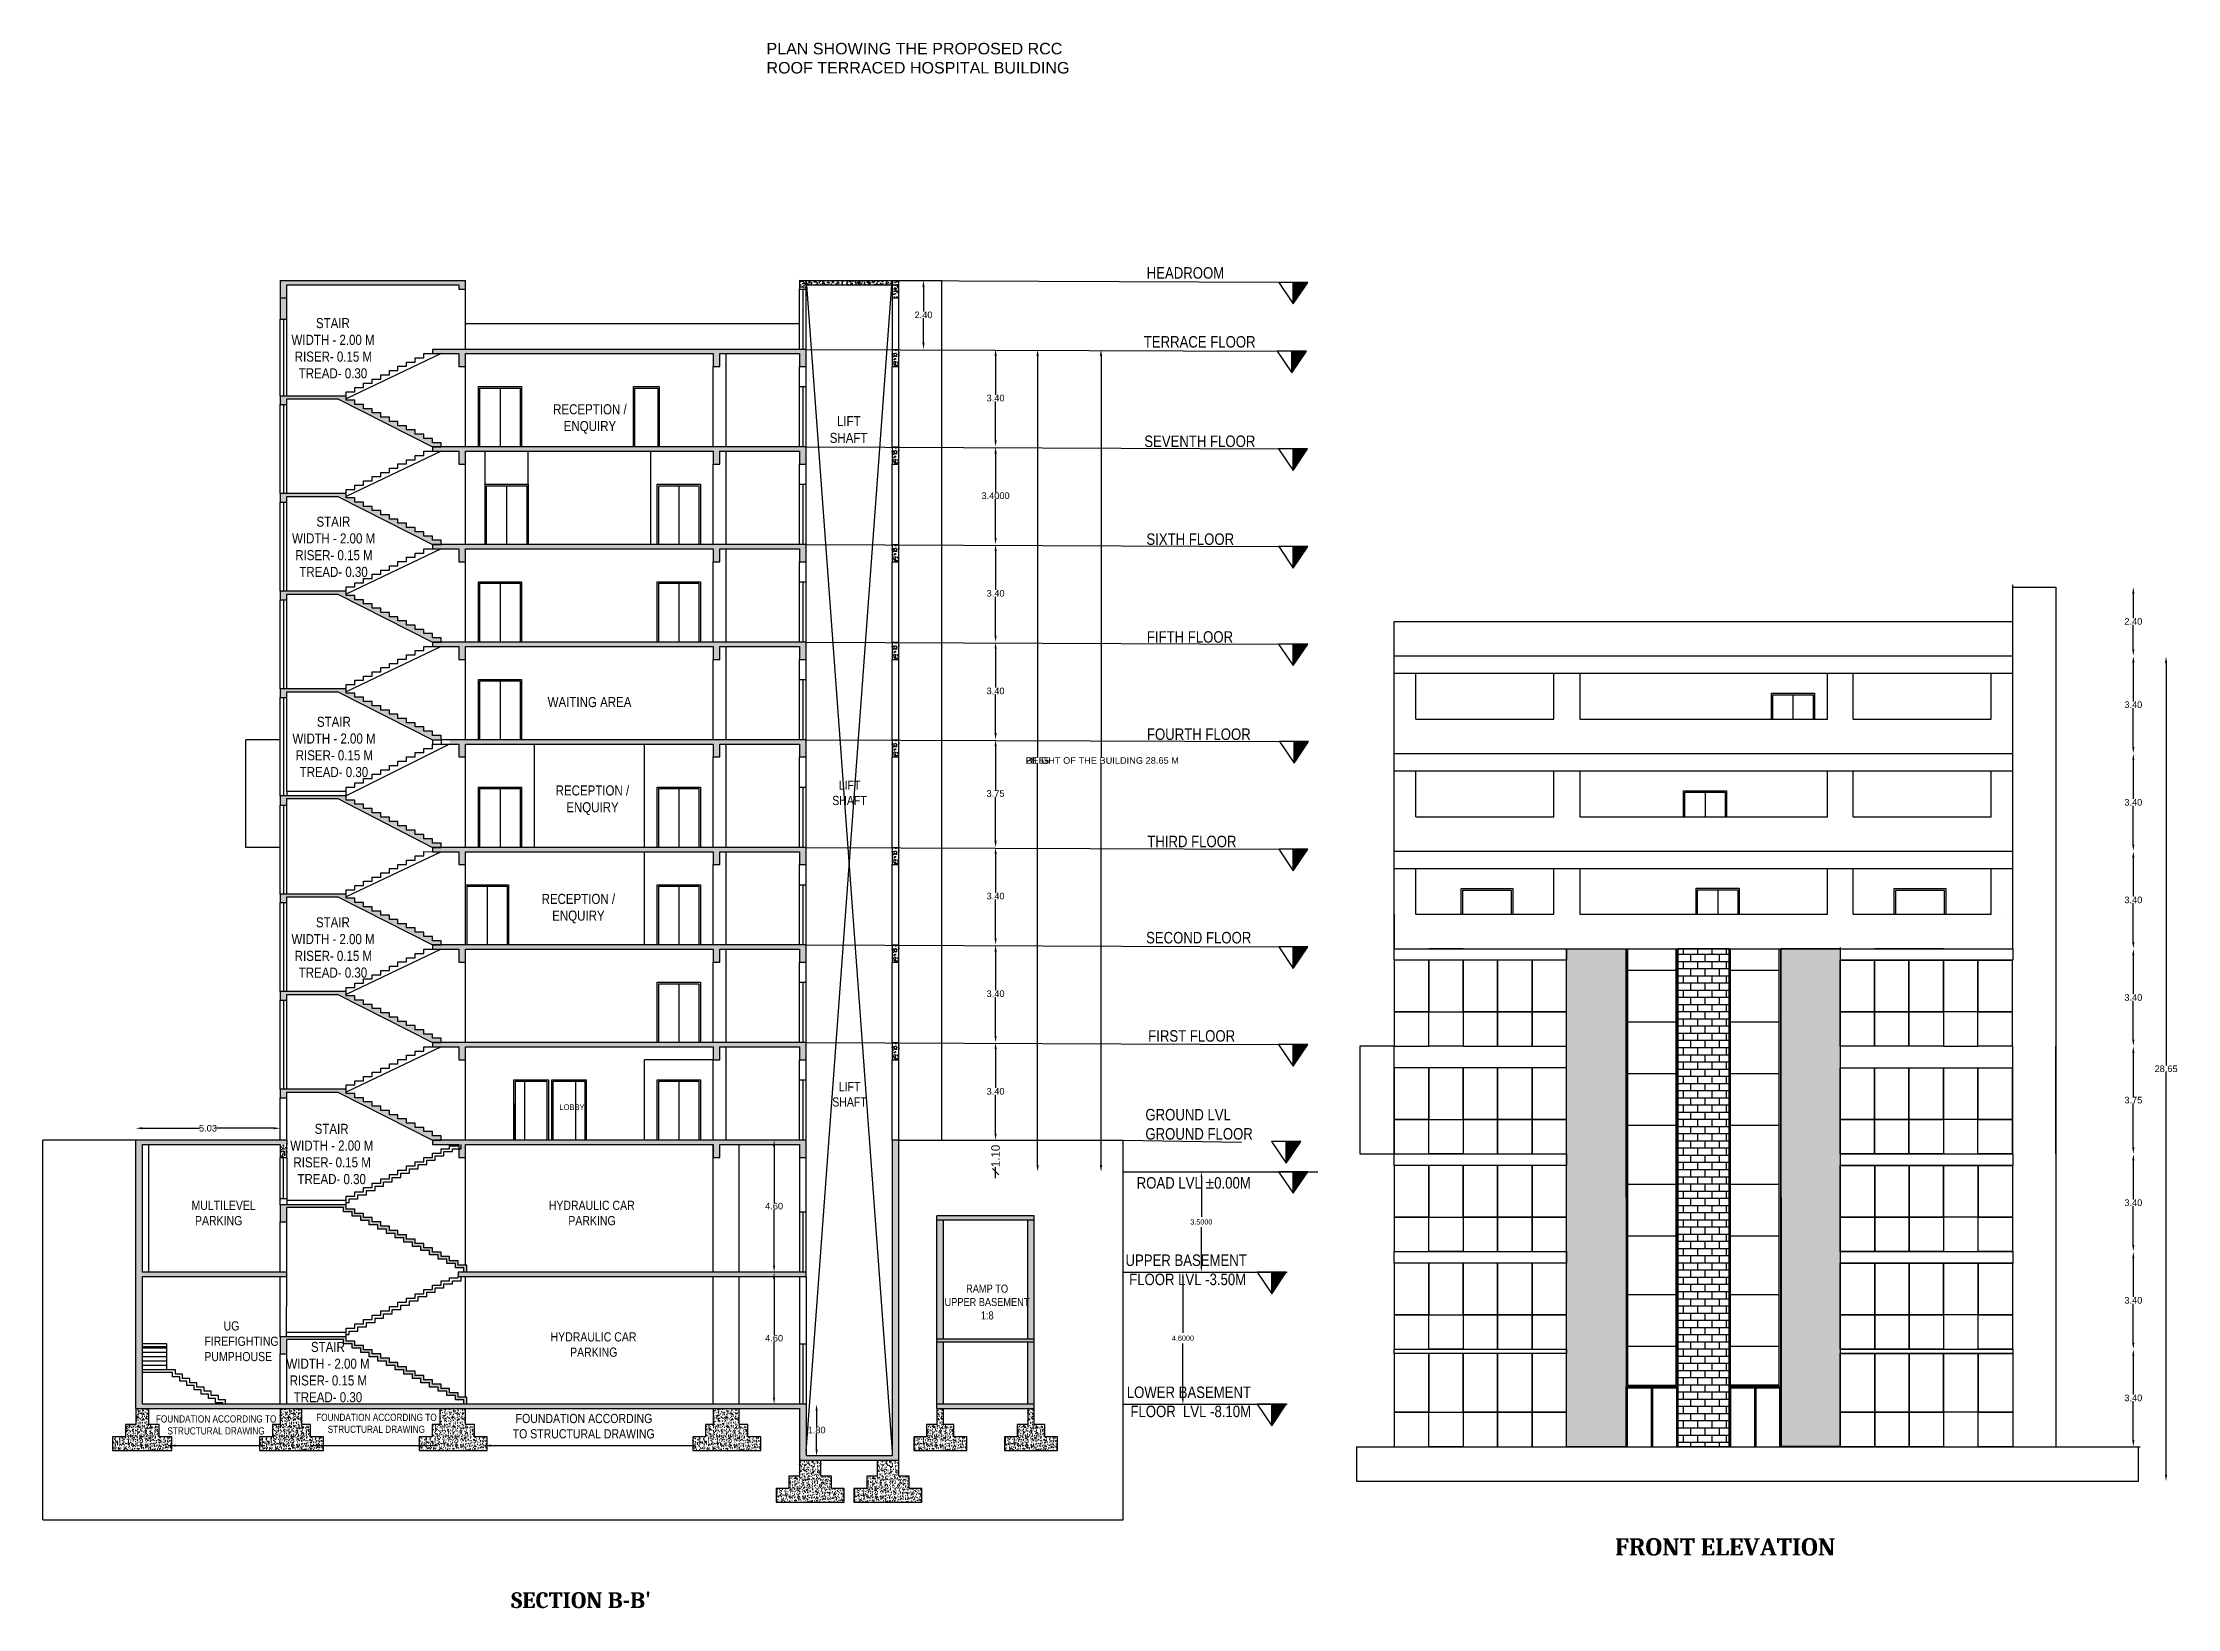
# Model space of a CAD drawing. Header units: metres. Extents: x -38 to 401, y 28 to 287.
# Drawn here: x 207.7 to 282.1, y 225.4 to 279.9 of the extents above; entities that cross this region are included whole.
import ezdxf

# ---------------------------------------------------------------- set-up
doc = ezdxf.new("R2010")
doc.units = ezdxf.units.M
for name, color, linetype in [('BLK_1_BASEMENT_-1_BLDG_FOOTPRINT', 1, 'Continuous'), ('BLK_1_BASEMENT_-2_BLDG_FOOTPRINT', 1, 'Continuous'), ('WATER_TANK_CALCULATION', 7, 'Continuous')]:
    doc.layers.add(name, color=color, linetype=linetype)
doc.styles.get("Standard").update_dxf_attribs({"font": 'arial.ttf'})
doc.styles.add('UNCO', font='CALIST.TTF', dxfattribs={"height": 0.23})
doc.dimstyles.get("Standard").update_dxf_attribs({"dimtxt": 0.18, "dimasz": 0.18, "dimexe": 0.18, "dimexo": 0.0625, "dimgap": 0.09, "dimtad": 0, "dimtih": 1, "dimtoh": 1, "dimdec": 4, "dimzin": 0, "dimdsep": 46, "dimtxsty": 'Standard', "dimcen": 0.09, "dimadec": 0, "dimazin": 0, "dimtfac": 1, "dimtdec": 4, "dimtofl": 0, "dimtmove": 0, "dimatfit": 3, "dimfxl": 0, "dimtolj": 1, "dimtzin": 0, "dimarcsym": 0})
pattern_1 = [(50, (229.36275, 2753.88941), (0.215178055, -0.01882564), [0.0225, -0.2475]), (355, (229.36275, 2753.88941), (-0.0416254, 0.22565764), [0.018, -0.198]), (100.451444, (229.38068, 2753.88785), (0.173552654, 0.206831997), [0.019122058, -0.210342634]), (46.1842, (229.36275, 2753.94941), (0.3201724, -0.049655784), [0.03375, -0.37125]), (96.635635, (229.38943, 2753.94528), (0.280398584, 0.29223558), [0.028683103, -0.31551413]), (351.184164, (229.36275, 2753.9494), (0.280398584, 0.29223558), [0.027, -0.297]), (21, (229.39275, 2753.93441), (0.179072116, -0.120785667), [0.0225, -0.2475]), (326, (229.39275, 2753.93441), (0.0729946, 0.217545014), [0.018, -0.198]), (71.451445, (229.40767, 2753.92435), (0.252066713, 0.096759346), [0.019122057, -0.210342634]), (37.5, (229.36275, 2753.889414), (0.0036479566, 0.0998681561), [0, -0.1956, 0, -0.201, 0, -0.19875]), (7.5, (229.36275, 2753.88941), (0.0789208612, 0.1183235136), [0, -0.1146, 0, -0.1911, 0, -0.07575]), (327.5, (229.29585, 2753.889414), (0.1601467309, -0.0067664615), [0, -0.075, 0, -0.234, 0, -0.3105]), (317.5, (229.26585, 2753.88941), (0.174955851, 0.030031495), [0, -0.0975, 0, -0.1554, 0, -0.2205])]
pattern_2 = [(50, (-1819.55515, 1848.74386), (0.215178055, -0.01882564), [0.0225, -0.2475]), (355, (-1819.55515, 1848.74386), (-0.0416254, 0.22565764), [0.018, -0.198]), (100.4514445, (-1819.53722, 1848.7423), (0.173552654, 0.206831997), [0.019122058, -0.210342634]), (46.1842, (-1819.55515, 1848.80386), (0.3201724, -0.049655784), [0.03375, -0.37125]), (96.635635, (-1819.52847, 1848.79972), (0.280398584, 0.29223558), [0.028683103, -0.31551413]), (351.184164, (-1819.55515, 1848.80386), (0.280398584, 0.29223558), [0.027, -0.297]), (21, (-1819.52515, 1848.78886), (0.179072116, -0.120785667), [0.0225, -0.2475]), (326, (-1819.52515, 1848.78886), (0.0729946, 0.217545014), [0.018, -0.198]), (71.451445, (-1819.51023, 1848.7788), (0.252066713, 0.096759346), [0.019122057, -0.210342634]), (37.5, (-1819.55515, 1848.74386), (0.0036479566, 0.0998681561), [0, -0.1956, 0, -0.201, 0, -0.19875]), (7.5, (-1819.55515, 1848.74386), (0.0789208612, 0.1183235136), [0, -0.1146, 0, -0.1911, 0, -0.07575]), (327.5, (-1819.62205, 1848.74386), (0.1601467309, -0.0067664615), [0, -0.075, 0, -0.234, 0, -0.3105]), (317.5, (-1819.65205, 1848.74386), (0.174955851, 0.030031495), [0, -0.0975, 0, -0.1554, 0, -0.2205])]
pattern_3 = [(50, (-1819.55515, 1800.20272), (0.215178055, -0.01882564), [0.0225, -0.2475]), (355, (-1819.55515, 1800.20272), (-0.0416254, 0.22565764), [0.018, -0.198]), (100.451444, (-1819.53722, 1800.20115), (0.173552654, 0.206831997), [0.019122058, -0.210342634]), (46.1842, (-1819.55515, 1800.26272), (0.3201724, -0.049655784), [0.03375, -0.37125]), (96.635635, (-1819.52847, 1800.25858), (0.280398584, 0.29223558), [0.028683103, -0.31551413]), (351.184164, (-1819.55515, 1800.2627), (0.280398584, 0.29223558), [0.027, -0.297]), (21, (-1819.52515, 1800.24772), (0.179072116, -0.120785667), [0.0225, -0.2475]), (326, (-1819.52515, 1800.24772), (0.0729946, 0.217545014), [0.018, -0.198]), (71.451445, (-1819.51023, 1800.23765), (0.252066713, 0.096759346), [0.019122057, -0.210342634]), (37.5, (-1819.55515, 1800.202716), (0.0036479566, 0.0998681561), [0, -0.1956, 0, -0.201, 0, -0.19875]), (7.5, (-1819.55515, 1800.20272), (0.0789208612, 0.1183235136), [0, -0.1146, 0, -0.1911, 0, -0.07575]), (327.5, (-1819.62205, 1800.20272), (0.1601467309, -0.0067664615), [0, -0.075, 0, -0.234, 0, -0.3105]), (317.5, (-1819.65205, 1800.20272), (0.174955851, 0.030031495), [0, -0.0975, 0, -0.1554, 0, -0.2205])]
pattern_4 = [(50, (-1819.55515, 1803.60272), (0.215178055, -0.01882564), [0.0225, -0.2475]), (355, (-1819.55515, 1803.60272), (-0.0416254, 0.22565764), [0.018, -0.198]), (100.451444, (-1819.53722, 1803.60115), (0.173552654, 0.206831997), [0.019122058, -0.210342634]), (46.1842, (-1819.55515, 1803.66272), (0.3201724, -0.049655784), [0.03375, -0.37125]), (96.635635, (-1819.52847, 1803.65858), (0.280398584, 0.29223558), [0.028683103, -0.31551413]), (351.184164, (-1819.55515, 1803.6627), (0.280398584, 0.29223558), [0.027, -0.297]), (21, (-1819.52515, 1803.64772), (0.179072116, -0.120785667), [0.0225, -0.2475]), (326, (-1819.52515, 1803.64772), (0.0729946, 0.217545014), [0.018, -0.198]), (71.451445, (-1819.51023, 1803.63765), (0.252066713, 0.096759346), [0.019122057, -0.210342634]), (37.5, (-1819.55515, 1803.602716), (0.0036479566, 0.0998681561), [0, -0.1956, 0, -0.201, 0, -0.19875]), (7.5, (-1819.55515, 1803.60272), (0.0789208612, 0.1183235136), [0, -0.1146, 0, -0.1911, 0, -0.07575]), (327.5, (-1819.62205, 1803.60272), (0.1601467309, -0.0067664615), [0, -0.075, 0, -0.234, 0, -0.3105]), (317.5, (-1819.65205, 1803.60272), (0.174955851, 0.030031495), [0, -0.0975, 0, -0.1554, 0, -0.2205])]
pattern_5 = [(50, (-1819.55515, 1810.75272), (0.215178055, -0.01882564), [0.0225, -0.2475]), (355, (-1819.55515, 1810.75272), (-0.0416254, 0.22565764), [0.018, -0.198]), (100.451444, (-1819.53722, 1810.75115), (0.173552654, 0.206831997), [0.019122058, -0.210342634]), (46.1842, (-1819.55515, 1810.81272), (0.3201724, -0.049655784), [0.03375, -0.37125]), (96.635635, (-1819.52847, 1810.80858), (0.280398584, 0.29223558), [0.028683103, -0.31551413]), (351.184164, (-1819.55515, 1810.8127), (0.280398584, 0.29223558), [0.027, -0.297]), (21, (-1819.52515, 1810.79772), (0.179072116, -0.120785667), [0.0225, -0.2475]), (326, (-1819.52515, 1810.79772), (0.0729946, 0.217545014), [0.018, -0.198]), (71.451445, (-1819.51023, 1810.78765), (0.252066713, 0.096759346), [0.019122057, -0.210342634]), (37.5, (-1819.55515, 1810.752716), (0.0036479566, 0.0998681561), [0, -0.1956, 0, -0.201, 0, -0.19875]), (7.5, (-1819.55515, 1810.75272), (0.0789208612, 0.1183235136), [0, -0.1146, 0, -0.1911, 0, -0.07575]), (327.5, (-1819.62205, 1810.75272), (0.1601467309, -0.0067664615), [0, -0.075, 0, -0.234, 0, -0.3105]), (317.5, (-1819.65205, 1810.75272), (0.174955851, 0.030031495), [0, -0.0975, 0, -0.1554, 0, -0.2205])]
pattern_6 = [(50, (-1819.55515, 1814.15272), (0.215178055, -0.01882564), [0.0225, -0.2475]), (355, (-1819.55515, 1814.15272), (-0.0416254, 0.22565764), [0.018, -0.198]), (100.451444, (-1819.53722, 1814.15115), (0.173552654, 0.206831997), [0.019122058, -0.210342634]), (46.1842, (-1819.55515, 1814.21272), (0.3201724, -0.049655784), [0.03375, -0.37125]), (96.635635, (-1819.52847, 1814.20858), (0.280398584, 0.29223558), [0.028683103, -0.31551413]), (351.184164, (-1819.55515, 1814.2127), (0.280398584, 0.29223558), [0.027, -0.297]), (21, (-1819.52515, 1814.19772), (0.179072116, -0.120785667), [0.0225, -0.2475]), (326, (-1819.52515, 1814.19772), (0.0729946, 0.217545014), [0.018, -0.198]), (71.451445, (-1819.51023, 1814.18765), (0.252066713, 0.096759346), [0.019122057, -0.210342634]), (37.5, (-1819.55515, 1814.152716), (0.0036479566, 0.0998681561), [0, -0.1956, 0, -0.201, 0, -0.19875]), (7.5, (-1819.55515, 1814.15272), (0.0789208612, 0.1183235136), [0, -0.1146, 0, -0.1911, 0, -0.07575]), (327.5, (-1819.62205, 1814.15272), (0.1601467309, -0.0067664615), [0, -0.075, 0, -0.234, 0, -0.3105]), (317.5, (-1819.65205, 1814.15272), (0.174955851, 0.030031495), [0, -0.0975, 0, -0.1554, 0, -0.2205])]
pattern_7 = [(50, (-1819.55515, 1817.55272), (0.215178055, -0.01882564), [0.0225, -0.2475]), (355, (-1819.55515, 1817.55272), (-0.0416254, 0.22565764), [0.018, -0.198]), (100.451444, (-1819.53722, 1817.55115), (0.173552654, 0.206831997), [0.019122058, -0.210342634]), (46.1842, (-1819.55515, 1817.61272), (0.3201724, -0.049655784), [0.03375, -0.37125]), (96.635635, (-1819.52847, 1817.60858), (0.280398584, 0.29223558), [0.028683103, -0.31551413]), (351.184164, (-1819.55515, 1817.6127), (0.280398584, 0.29223558), [0.027, -0.297]), (21, (-1819.52515, 1817.59772), (0.179072116, -0.120785667), [0.0225, -0.2475]), (326, (-1819.52515, 1817.59772), (0.0729946, 0.217545014), [0.018, -0.198]), (71.451445, (-1819.51023, 1817.58765), (0.252066713, 0.096759346), [0.019122057, -0.210342634]), (37.5, (-1819.55515, 1817.552716), (0.0036479566, 0.0998681561), [0, -0.1956, 0, -0.201, 0, -0.19875]), (7.5, (-1819.55515, 1817.55272), (0.0789208612, 0.1183235136), [0, -0.1146, 0, -0.1911, 0, -0.07575]), (327.5, (-1819.62205, 1817.55272), (0.1601467309, -0.0067664615), [0, -0.075, 0, -0.234, 0, -0.3105]), (317.5, (-1819.65205, 1817.55272), (0.174955851, 0.030031495), [0, -0.0975, 0, -0.1554, 0, -0.2205])]
pattern_8 = [(50, (-1819.55515, 1820.95272), (0.215178055, -0.01882564), [0.0225, -0.2475]), (355, (-1819.55515, 1820.95272), (-0.0416254, 0.22565764), [0.018, -0.198]), (100.451444, (-1819.53722, 1820.95115), (0.173552654, 0.206831997), [0.019122058, -0.210342634]), (46.1842, (-1819.55515, 1821.01272), (0.3201724, -0.049655784), [0.03375, -0.37125]), (96.635635, (-1819.52847, 1821.00858), (0.280398584, 0.29223558), [0.028683103, -0.31551413]), (351.184164, (-1819.55515, 1821.0127), (0.280398584, 0.29223558), [0.027, -0.297]), (21, (-1819.52515, 1820.99772), (0.179072116, -0.120785667), [0.0225, -0.2475]), (326, (-1819.52515, 1820.99772), (0.0729946, 0.217545014), [0.018, -0.198]), (71.451445, (-1819.51023, 1820.98765), (0.252066713, 0.096759346), [0.019122057, -0.210342634]), (37.5, (-1819.55515, 1820.952716), (0.0036479566, 0.0998681561), [0, -0.1956, 0, -0.201, 0, -0.19875]), (7.5, (-1819.55515, 1820.95272), (0.0789208612, 0.1183235136), [0, -0.1146, 0, -0.1911, 0, -0.07575]), (327.5, (-1819.62205, 1820.95272), (0.1601467309, -0.0067664615), [0, -0.075, 0, -0.234, 0, -0.3105]), (317.5, (-1819.65205, 1820.95272), (0.174955851, 0.030031495), [0, -0.0975, 0, -0.1554, 0, -0.2205])]
pattern_9 = [(50, (-1819.55515, 1796.80272), (0.215178055, -0.01882564), [0.0225, -0.2475]), (355, (-1819.55515, 1796.80272), (-0.0416254, 0.22565764), [0.018, -0.198]), (100.451444, (-1819.53722, 1796.80115), (0.173552654, 0.206831997), [0.019122058, -0.210342634]), (46.1842, (-1819.55515, 1796.86272), (0.3201724, -0.049655784), [0.03375, -0.37125]), (96.635635, (-1819.52847, 1796.85858), (0.280398584, 0.29223558), [0.028683103, -0.31551413]), (351.184164, (-1819.55515, 1796.8627), (0.280398584, 0.29223558), [0.027, -0.297]), (21, (-1819.52515, 1796.84772), (0.179072116, -0.120785667), [0.0225, -0.2475]), (326, (-1819.52515, 1796.84772), (0.0729946, 0.217545014), [0.018, -0.198]), (71.451445, (-1819.51023, 1796.83765), (0.252066713, 0.096759346), [0.019122057, -0.210342634]), (37.5, (-1819.55515, 1796.802716), (0.0036479566, 0.0998681561), [0, -0.1956, 0, -0.201, 0, -0.19875]), (7.5, (-1819.55515, 1796.80272), (0.0789208612, 0.1183235136), [0, -0.1146, 0, -0.1911, 0, -0.07575]), (327.5, (-1819.62205, 1796.80272), (0.1601467309, -0.0067664615), [0, -0.075, 0, -0.234, 0, -0.3105]), (317.5, (-1819.65205, 1796.80272), (0.174955851, 0.030031495), [0, -0.0975, 0, -0.1554, 0, -0.2205])]

msp = doc.modelspace()

# ---------------------------------------------------------------- texts
at = {"color": 7, "lineweight": 25, "insert": (232.91487, 279.93715, 1.95986), "char_height": 0.4, "attachment_point": 1}
msp.add_mtext_dynamic_manual_height_columns('{\\C256;PLAN SHOWING THE PROPOSED RCC ROOF TERRACED HOSPITAL BUILDING }', width=12.0389724, gutter_width=1.25, heights=[0], dxfattribs=at)
at = {"color": 7, "lineweight": 25}
for s, insert, char_height, width, attachment_point in [('{\\fArial Narrow|b0|i0|c0|p34;HEADROOM}', (246.16208, 272.12311, -1.96973), 0.4, 7.3147731, 1), ('{\\fArial Narrow|b0|i0|c0|p34;\\W8.66763;   \\W1;STAIR\\P\\W9.18185;  \\W1;WIDTH - 2.00 M\\P\\W9.6872;  \\W1;RISER- 0.15 M\\P\\W6.87819;   \\W1;TREAD- 0.30}', (214.31929, 270.34987, -12.79858), 0.35, 6.9552799, 1), ('{\\fArial Narrow|b0|i0|c0|p34;TERRACE FLOOR  }', (246.05927, 269.72157, -1.96973), 0.4, 7.3147731, 1), ('{\\fArial Narrow|b0|i0|c0|p34;\\W9.92007;  \\W1;RECEPTION / \\P\\W7.71902;   \\W1;ENQUIRY}', (223.27029, 267.3473), 0.35, 6.9552799, 1), ('{\\fArial Narrow|b0|i0|c0|p34;\\W9.21866;   \\W1;LIFT\\P\\W8.47098;   \\W1;SHAFT}', (232.28558, 266.93385), 0.35, 6.9552799, 1), ('{\\fArial Narrow|b0|i0|c0|p34;SEVENTH FLOOR }', (246.07679, 266.25758, -1.96973), 0.4, 7.3147731, 1), ('{\\fArial Narrow|b0|i0|c0|p34;\\W8.66763;   \\W1;STAIR\\P\\W9.18185;  \\W1;WIDTH - 2.00 M\\P\\W9.6872;  \\W1;RISER- 0.15 M\\P\\W6.87819;   \\W1;TREAD- 0.30}', (214.33834, 263.43224, -12.79858), 0.35, 6.9552799, 1), ('{\\fArial Narrow|b0|i0|c0|p34;SIXTH FLOOR  }', (246.15098, 262.8483, -1.96973), 0.4, 7.3147731, 1), ('{\\fArial Narrow|b0|i0|c0|p34;FIFTH FLOOR  }', (246.16638, 259.44096, -1.96973), 0.4, 7.3147731, 1), ('{\\fArial Narrow|b0|i0|c0|p34;\\W9.06247;  \\W1;WAITING AREA}', (223.27029, 257.1473), 0.35, 6.9552799, 1), ('{\\fArial Narrow|b0|i0|c0|p34;\\W8.66763;   \\W1;STAIR\\P\\W9.18185;  \\W1;WIDTH - 2.00 M\\P\\W9.6872;  \\W1;RISER- 0.15 M\\P\\W6.87819;   \\W1;TREAD- 0.30}', (214.35314, 256.45959, -12.79858), 0.35, 6.9552799, 1), ('{\\fArial Narrow|b0|i0|c0|p34;FOURTH FLOOR }', (246.1699, 256.05246, -1.96973), 0.4, 7.3147731, 1), ('{\\fArial Narrow|b0|i0|c0|p34;\\W9.92007;  \\W1;RECEPTION / \\P\\W7.71902;   \\W1;ENQUIRY}', (223.35695, 254.06773), 0.35, 6.9552799, 1), ('{\\fArial Narrow|b0|i0|c0|p34;\\W9.83793; \\W1;LIFT\\P{\\W7.594888; }SHAFT}', (234.43267, 253.37878), 0.32, 2.7264669, 7), ('{\\fArial Narrow|b0|i0|c0|p34;THIRD FLOOR }', (246.18227, 252.31614, -1.96973), 0.4, 7.3147731, 1), ('{\\fArial Narrow|b0|i0|c0|p34;\\W9.92007;  \\W1;RECEPTION / \\P\\W7.71902;   \\W1;ENQUIRY}', (222.86785, 250.28989), 0.35, 6.9552799, 1), ('{\\fArial Narrow|b0|i0|c0|p34;\\W8.66763;   \\W1;STAIR\\P\\W9.18185;  \\W1;WIDTH - 2.00 M\\P\\W9.6872;  \\W1;RISER- 0.15 M\\P\\W6.87819;   \\W1;TREAD- 0.30}', (214.31962, 249.47251, -12.79858), 0.35, 6.9552799, 1), ('{\\fArial Narrow|b0|i0|c0|p34;SECOND FLOOR }', (246.13984, 248.96437, -1.96973), 0.4, 7.3147731, 1), ('{\\fArial Narrow|b0|i0|c0|p34;FIRST FLOOR }', (246.21262, 245.54157, -1.96973), 0.4, 7.3147731, 1), ('{\\fArial Narrow|b0|i0|c0|p34;\\W9.83793; \\W1;LIFT\\P{\\W7.594888; }SHAFT}', (234.43267, 242.87608), 0.32, 2.7264669, 7), ('{\\fArial Narrow|b0|i0|c0|p34;\\W9.74608;     \\W1;LOBBY}', (222.59691, 242.95825), 0.2, 6.9552799, 1), ('{\\fArial Narrow|b0|i0|c0|p34;GROUND LVL\\PGROUND FLOOR  }', (246.11579, 242.79734, -1.96973), 0.4, 10.3278008, 1), ('{\\fArial Narrow|b0|i0|c0|p34;\\W8.66763;   \\W1;STAIR\\P\\W9.18185;  \\W1;WIDTH - 2.00 M\\P\\W9.6872;  \\W1;RISER- 0.15 M\\P\\W6.87819;   \\W1;TREAD- 0.30}', (214.27447, 242.27902, -12.79858), 0.35, 6.9552799, 1), ('{\\fArial Narrow|b0|i0|c0|p34;ROAD LVL %%P0.00M}', (245.81333, 240.42164, -1.96973), 0.4, 7.3147731, 1), ('{\\fArial Narrow|b0|i0|c0|p34;MULTILEVEL \\P{\\W1.19224; }PARKING}', (212.88284, 239.59951), 0.32, 1.8424125, 1), ('{\\fArial Narrow|b0|i0|c0|p34;\\W3.51442; \\W1;HYDRAULIC CAR \\P\\W5.09393;  \\W1;PARKING }', (224.97224, 239.59823), 0.32, 3.676391, 1), ('{\\fArial Narrow|b0|i0|c0|p34;UPPER BASEMENT\\P FLOOR LVL -3.50M}', (245.42344, 237.72657), 0.4, 8.9426897, 1), ('{\\fArial Narrow|b0|i0|c0|p34;\\W7.75317;    \\W1;RAMP TO\\P\\W7.526;   \\W1;UPPER BASEMENT\\P\\W9.19081;    \\W1;1:8}', (237.10395, 236.67735), 0.28, 6.9552799, 1), ('{\\fArial Narrow|b0|i0|c0|p34;\\W6.58732; \\W1;UG\\PFIREFIGHTING\\PPUMPHOUSE}', (213.32986, 235.39826, -12.79858), 0.32, 1.8424125, 1), ('{\\fArial Narrow|b0|i0|c0|p34;\\W1.03414; \\W1;HYDRAULIC CAR \\P{\\W7.707587; }PARKING }', (225.28631, 235.01725), 0.32, 3.1707256, 1), ('{\\fArial Narrow|b0|i0|c0|p34;\\W8.66763;   \\W1;STAIR\\P\\W9.18185;  \\W1;WIDTH - 2.00 M\\P\\W9.6872;  \\W1;RISER- 0.15 M\\P\\W6.87819;   \\W1;TREAD- 0.30}', (214.14452, 234.68033, -12.79858), 0.35, 6.9552799, 1), ('{\\fArial Narrow|b0|i0|c0|p34;LOWER BASEMENT\\P FLOOR  LVL -8.10M}', (245.46711, 233.12657), 0.4, 9.403238, 1), ('{\\fArial Narrow|b0|i0|c0|p34;\\W8.5574;  \\W1;FOUNDATION ACCORDING TO \\P\\W7.39159;   \\W1;STRUCTURAL DRAWING}', (210.27859, 232.12301), 0.25, 6.889704, 1), ('{\\fArial Narrow|b0|i0|c0|p34;\\W8.5574;  \\W1;FOUNDATION ACCORDING TO \\P\\W7.39159;   \\W1;STRUCTURAL DRAWING}', (215.86309, 232.17848), 0.25, 6.889704, 1), ('{\\fArial Narrow|b0|i0|c0|p34;\\W7.33338;   \\W1;FOUNDATION ACCORDING \\P\\W6.99862;   \\W1;TO STRUCTURAL DRAWING}', (221.93261, 232.17345), 0.32, 9.1970807, 1), ('\\A1;{\\fCambria|b1|i0|c0|p18;FRONT ELEVATION}', (262.48104, 227.84103, 1.96973), 0.6, 35.3160154, 1), ("\\A1;{\\fCambria|b1|i0|c0|p18;SECTION B-B'}", (224.01836, 225.9587), 0.55, 35.3160154, 1)]:
    msp.add_mtext(s, dxfattribs=dict(at, insert=insert, char_height=char_height, width=width, attachment_point=attachment_point))
at = {"color": 7, "lineweight": 25, "insert": (240.89636, 241.16004), "char_height": 0.3, "attachment_point": 5, "rotation": 90, "style": 'UNCO'}
msp.add_mtext('\\A1;1.10', dxfattribs=at)

# ---------------------------------------------------------------- blocks, each defined once
blk = doc.blocks.new('EER')
h = blk.add_hatch(color=4)
h.dxf.hatch_style = 1
h.paths.add_polyline_path([(332.27, -89.71), (332.523, -89.71), (332.27, -90.086)])
blk.add_line((332.27, -90.086), (332.27, -89.71))
blk.add_lwpolyline([(332.016, -89.71), (332.27, -90.086), (332.523, -89.71), (332.016, -89.71)])
blk = doc.blocks.new('*D85')
at = {"color": 0, "lineweight": -2}
for p, q in [((234.661, 232.28), (234.661, 231.727)), ((234.661, 230.94), (234.661, 231.493))]:
    blk.add_line(p, q, dxfattribs=at)
at = {"color": 0}
for points in [[(234.622, 232.28), (234.699, 232.28), (234.661, 232.51)], [(234.622, 230.94), (234.699, 230.94), (234.661, 230.71)]]:
    blk.add_solid(points, dxfattribs=at)
at = {"layer": 'Defpoints', "color": 0}
for p in [(234.291, 232.51), (234.291, 230.71), (234.661, 230.71)]:
    blk.add_point(p, dxfattribs=at)
at = {"color": 0, "lineweight": 25, "insert": (234.661, 231.61), "char_height": 0.23, "attachment_point": 5}
blk.add_mtext('\\A1;1.80', dxfattribs=at)
blk = doc.blocks.new('*D86')
at = {"color": 0, "lineweight": -2}
for p, q in [((211.171, 242.124), (213.158, 242.124)), ((215.741, 242.124), (213.755, 242.124))]:
    blk.add_line(p, q, dxfattribs=at)
at = {"color": 0}
for points in [[(211.171, 242.162), (211.171, 242.086), (210.941, 242.124)], [(215.741, 242.162), (215.741, 242.086), (215.971, 242.124)]]:
    blk.add_solid(points, dxfattribs=at)
at = {"layer": 'Defpoints', "color": 0}
for p in [(210.941, 241.71), (215.971, 242.124), (215.971, 241.71)]:
    blk.add_point(p, dxfattribs=at)
at = {"color": 0, "lineweight": 25, "insert": (213.456, 242.124), "char_height": 0.23, "attachment_point": 5}
blk.add_mtext('\\A1;5.03', dxfattribs=at)
blk = doc.blocks.new('*D87')
at = {"color": 0, "lineweight": -2}
for p, q in [((233.18, 241.48), (233.18, 239.527)), ((233.18, 237.34), (233.18, 239.293))]:
    blk.add_line(p, q, dxfattribs=at)
at = {"color": 0}
for points in [[(233.141, 241.48), (233.218, 241.48), (233.18, 241.71)], [(233.141, 237.34), (233.218, 237.34), (233.18, 237.11)]]:
    blk.add_solid(points, dxfattribs=at)
at = {"layer": 'Defpoints', "color": 0}
for p in [(233.242, 241.71), (233.18, 237.11), (233.242, 237.11)]:
    blk.add_point(p, dxfattribs=at)
at = {"color": 0, "lineweight": 25, "insert": (233.18, 239.41), "char_height": 0.23, "attachment_point": 5}
blk.add_mtext('\\A1;4.60', dxfattribs=at)
blk = doc.blocks.new('*D88')
at = {"color": 0, "lineweight": -2}
for p, q in [((233.18, 236.88), (233.18, 234.927)), ((233.18, 232.74), (233.18, 234.693))]:
    blk.add_line(p, q, dxfattribs=at)
at = {"color": 0}
for points in [[(233.141, 236.88), (233.218, 236.88), (233.18, 237.11)], [(233.141, 232.74), (233.218, 232.74), (233.18, 232.51)]]:
    blk.add_solid(points, dxfattribs=at)
at = {"layer": 'Defpoints', "color": 0}
for p in [(233.18, 237.11), (233.18, 232.51), (233.18, 232.51)]:
    blk.add_point(p, dxfattribs=at)
at = {"color": 0, "lineweight": 25, "insert": (233.18, 234.81), "char_height": 0.23, "attachment_point": 5}
blk.add_mtext('\\A1;4.60', dxfattribs=at)
blk = doc.blocks.new('*D99')
at = {"color": 0, "lineweight": -2}
for p, q in [((244.57, 269.03), (244.57, 255.054)), ((244.57, 240.84), (244.57, 254.816))]:
    blk.add_line(p, q, dxfattribs=at)
at = {"color": 0}
for points in [[(244.531, 269.03), (244.608, 269.03), (244.57, 269.26)], [(244.531, 240.84), (244.608, 240.84), (244.57, 240.61)]]:
    blk.add_solid(points, dxfattribs=at)
at = {"layer": 'Defpoints', "color": 0}
for p in [(244.57, 269.26), (244.57, 269.26), (245.339, 240.61)]:
    blk.add_point(p, dxfattribs=at)
at = {"color": 0, "lineweight": 25, "insert": (244.57, 254.935), "char_height": 0.23, "attachment_point": 5}
blk.add_mtext('\\A1; HEIGHT OF THE BUILDING 28.65 M', dxfattribs=at)
blk = doc.blocks.new('*D89')
at = {"color": 0, "lineweight": -2}
for p, q in [((240.896, 244.88), (240.896, 243.528)), ((240.896, 241.94), (240.896, 243.293))]:
    blk.add_line(p, q, dxfattribs=at)
at = {"color": 0}
for points in [[(240.858, 244.88), (240.935, 244.88), (240.896, 245.11)], [(240.858, 241.94), (240.935, 241.94), (240.896, 241.71)]]:
    blk.add_solid(points, dxfattribs=at)
at = {"layer": 'Defpoints', "color": 0}
for p in [(240.291, 245.11), (240.896, 245.11), (240.291, 241.71)]:
    blk.add_point(p, dxfattribs=at)
at = {"color": 0, "lineweight": 25, "insert": (240.896, 243.41), "char_height": 0.23, "attachment_point": 5}
blk.add_mtext('\\A1;3.40', dxfattribs=at)
blk = doc.blocks.new('*D90')
at = {"color": 0, "lineweight": -2}
for p, q in [((240.896, 248.28), (240.896, 246.928)), ((240.896, 245.34), (240.896, 246.693))]:
    blk.add_line(p, q, dxfattribs=at)
at = {"color": 0}
for points in [[(240.858, 248.28), (240.935, 248.28), (240.896, 248.51)], [(240.858, 245.34), (240.935, 245.34), (240.896, 245.11)]]:
    blk.add_solid(points, dxfattribs=at)
at = {"layer": 'Defpoints', "color": 0}
for p in [(240.291, 248.51), (240.896, 248.51), (240.291, 245.11)]:
    blk.add_point(p, dxfattribs=at)
at = {"color": 0, "lineweight": 25, "insert": (240.896, 246.81), "char_height": 0.23, "attachment_point": 5}
blk.add_mtext('\\A1;3.40', dxfattribs=at)
blk = doc.blocks.new('*D91')
at = {"color": 0, "lineweight": -2}
for p, q in [((240.896, 251.68), (240.896, 250.328)), ((240.896, 248.74), (240.896, 250.093))]:
    blk.add_line(p, q, dxfattribs=at)
at = {"color": 0}
for points in [[(240.858, 251.68), (240.935, 251.68), (240.896, 251.91)], [(240.858, 248.74), (240.935, 248.74), (240.896, 248.51)]]:
    blk.add_solid(points, dxfattribs=at)
at = {"layer": 'Defpoints', "color": 0}
for p in [(240.291, 251.91), (240.896, 251.91), (240.291, 248.51)]:
    blk.add_point(p, dxfattribs=at)
at = {"color": 0, "lineweight": 25, "insert": (240.896, 250.21), "char_height": 0.23, "attachment_point": 5}
blk.add_mtext('\\A1;3.40', dxfattribs=at)
blk = doc.blocks.new('*D92')
at = {"color": 0, "lineweight": -2}
for p, q in [((240.896, 255.43), (240.896, 253.903)), ((240.896, 252.14), (240.896, 253.668))]:
    blk.add_line(p, q, dxfattribs=at)
at = {"color": 0}
for points in [[(240.858, 255.43), (240.935, 255.43), (240.896, 255.66)], [(240.858, 252.14), (240.935, 252.14), (240.896, 251.91)]]:
    blk.add_solid(points, dxfattribs=at)
at = {"layer": 'Defpoints', "color": 0}
for p in [(240.291, 255.66), (240.896, 255.66), (240.291, 251.91)]:
    blk.add_point(p, dxfattribs=at)
at = {"color": 0, "lineweight": 25, "insert": (240.896, 253.785), "char_height": 0.23, "attachment_point": 5}
blk.add_mtext('\\A1;3.75', dxfattribs=at)
blk = doc.blocks.new('*D93')
at = {"color": 0, "lineweight": -2}
for p, q in [((240.896, 258.83), (240.896, 257.478)), ((240.896, 255.89), (240.896, 257.243))]:
    blk.add_line(p, q, dxfattribs=at)
at = {"color": 0}
for points in [[(240.858, 258.83), (240.935, 258.83), (240.896, 259.06)], [(240.858, 255.89), (240.935, 255.89), (240.896, 255.66)]]:
    blk.add_solid(points, dxfattribs=at)
at = {"layer": 'Defpoints', "color": 0}
for p in [(240.291, 259.06), (240.896, 259.06), (240.291, 255.66)]:
    blk.add_point(p, dxfattribs=at)
at = {"color": 0, "lineweight": 25, "insert": (240.896, 257.36), "char_height": 0.23, "attachment_point": 5}
blk.add_mtext('\\A1;3.40', dxfattribs=at)
blk = doc.blocks.new('*D94')
at = {"color": 0, "lineweight": -2}
for p, q in [((240.896, 262.23), (240.896, 260.878)), ((240.896, 259.29), (240.896, 260.643))]:
    blk.add_line(p, q, dxfattribs=at)
at = {"color": 0}
for points in [[(240.858, 262.23), (240.935, 262.23), (240.896, 262.46)], [(240.858, 259.29), (240.935, 259.29), (240.896, 259.06)]]:
    blk.add_solid(points, dxfattribs=at)
at = {"layer": 'Defpoints', "color": 0}
for p in [(240.291, 262.46), (240.896, 262.46), (240.291, 259.06)]:
    blk.add_point(p, dxfattribs=at)
at = {"color": 0, "lineweight": 25, "insert": (240.896, 260.76), "char_height": 0.23, "attachment_point": 5}
blk.add_mtext('\\A1;3.40', dxfattribs=at)
blk = doc.blocks.new('*D95')
at = {"color": 0, "lineweight": -2}
for p, q in [((240.896, 265.63), (240.896, 264.278)), ((240.896, 262.69), (240.896, 264.043))]:
    blk.add_line(p, q, dxfattribs=at)
at = {"color": 0}
for points in [[(240.858, 265.63), (240.935, 265.63), (240.896, 265.86)], [(240.858, 262.69), (240.935, 262.69), (240.896, 262.46)]]:
    blk.add_solid(points, dxfattribs=at)
at = {"layer": 'Defpoints', "color": 0}
for p in [(240.291, 265.86), (240.896, 265.86), (240.291, 262.46)]:
    blk.add_point(p, dxfattribs=at)
at = {"color": 0, "lineweight": 25, "insert": (240.896, 264.16), "char_height": 0.23, "attachment_point": 5}
blk.add_mtext('\\A1;3.4000', dxfattribs=at)
blk = doc.blocks.new('*D96')
at = {"color": 0, "lineweight": -2}
for p, q in [((240.896, 269.03), (240.896, 267.678)), ((240.896, 266.09), (240.896, 267.443))]:
    blk.add_line(p, q, dxfattribs=at)
at = {"color": 0}
for points in [[(240.858, 269.03), (240.935, 269.03), (240.896, 269.26)], [(240.858, 266.09), (240.935, 266.09), (240.896, 265.86)]]:
    blk.add_solid(points, dxfattribs=at)
at = {"layer": 'Defpoints', "color": 0}
for p in [(240.291, 269.26), (240.896, 269.26), (240.291, 265.86)]:
    blk.add_point(p, dxfattribs=at)
at = {"color": 0, "lineweight": 25, "insert": (240.896, 267.56), "char_height": 0.23, "attachment_point": 5}
blk.add_mtext('\\A1;3.40', dxfattribs=at)
blk = doc.blocks.new('*D97')
at = {"color": 0, "lineweight": -2}
for p, q in [((242.36, 269.03), (242.36, 255.052)), ((242.36, 240.84), (242.36, 254.818))]:
    blk.add_line(p, q, dxfattribs=at)
at = {"color": 0}
for points in [[(242.322, 269.03), (242.398, 269.03), (242.36, 269.26)], [(242.322, 240.84), (242.398, 240.84), (242.36, 240.61)]]:
    blk.add_solid(points, dxfattribs=at)
at = {"layer": 'Defpoints', "color": 0}
for p in [(242.394, 269.26), (242.36, 240.61), (242.394, 240.61)]:
    blk.add_point(p, dxfattribs=at)
at = {"color": 0, "lineweight": 25, "insert": (242.36, 254.935), "char_height": 0.23, "attachment_point": 5}
blk.add_mtext('\\A1;28.65', dxfattribs=at)
blk = doc.blocks.new('_Oblique')
at = {"color": 0, "linetype": 'ByBlock', "lineweight": -2}
blk.add_line((-0.5, -0.5), (0.5, 0.5), dxfattribs=at)
blk = doc.blocks.new('*D98')
at = {"color": 0, "lineweight": -2}
for p, q in [((238.385, 271.43), (238.385, 270.577)), ((238.385, 269.49), (238.385, 270.343))]:
    blk.add_line(p, q, dxfattribs=at)
at = {"color": 0}
for points in [[(238.346, 271.43), (238.423, 271.43), (238.385, 271.66)], [(238.346, 269.49), (238.423, 269.49), (238.385, 269.26)]]:
    blk.add_solid(points, dxfattribs=at)
at = {"layer": 'Defpoints', "color": 0}
for p in [(237.521, 271.66), (238.385, 271.66), (237.521, 269.26)]:
    blk.add_point(p, dxfattribs=at)
at = {"color": 0, "lineweight": 25, "insert": (238.385, 270.46), "char_height": 0.23, "attachment_point": 5}
blk.add_mtext('\\A1;2.40', dxfattribs=at)
blk = doc.blocks.new('*D74')
at = {"color": 0, "lineweight": -2}
for p, q in [((280.534, 234.199), (280.534, 232.847)), ((280.534, 231.259), (280.534, 232.612))]:
    blk.add_line(p, q, dxfattribs=at)
at = {"color": 0}
for points in [[(280.496, 234.199), (280.572, 234.199), (280.534, 234.429)], [(280.496, 231.259), (280.572, 231.259), (280.534, 231.029)]]:
    blk.add_solid(points, dxfattribs=at)
at = {"layer": 'Defpoints', "color": 0}
for p in [(277.836, 234.429), (280.534, 234.429), (277.836, 231.029)]:
    blk.add_point(p, dxfattribs=at)
at = {"color": 0, "lineweight": 25, "insert": (280.534, 232.729), "char_height": 0.23, "attachment_point": 5}
blk.add_mtext('\\A1;3.40', dxfattribs=at)
blk = doc.blocks.new('*D75')
at = {"color": 0, "lineweight": -2}
for p, q in [((280.534, 237.599), (280.534, 236.247)), ((280.534, 234.659), (280.534, 236.012))]:
    blk.add_line(p, q, dxfattribs=at)
at = {"color": 0}
for points in [[(280.496, 237.599), (280.572, 237.599), (280.534, 237.829)], [(280.496, 234.659), (280.572, 234.659), (280.534, 234.429)]]:
    blk.add_solid(points, dxfattribs=at)
at = {"layer": 'Defpoints', "color": 0}
for p in [(277.836, 237.829), (280.534, 237.829), (277.836, 234.429)]:
    blk.add_point(p, dxfattribs=at)
at = {"color": 0, "lineweight": 25, "insert": (280.534, 236.129), "char_height": 0.23, "attachment_point": 5}
blk.add_mtext('\\A1;3.40', dxfattribs=at)
blk = doc.blocks.new('*D76')
at = {"color": 0, "lineweight": -2}
for p, q in [((280.534, 240.999), (280.534, 239.647)), ((280.534, 238.059), (280.534, 239.412))]:
    blk.add_line(p, q, dxfattribs=at)
at = {"color": 0}
for points in [[(280.496, 240.999), (280.572, 240.999), (280.534, 241.229)], [(280.496, 238.059), (280.572, 238.059), (280.534, 237.829)]]:
    blk.add_solid(points, dxfattribs=at)
at = {"layer": 'Defpoints', "color": 0}
for p in [(277.836, 241.229), (280.534, 241.229), (277.836, 237.829)]:
    blk.add_point(p, dxfattribs=at)
at = {"color": 0, "lineweight": 25, "insert": (280.534, 239.529), "char_height": 0.23, "attachment_point": 5}
blk.add_mtext('\\A1;3.40', dxfattribs=at)
blk = doc.blocks.new('*D77')
at = {"color": 0, "lineweight": -2}
for p, q in [((280.534, 244.749), (280.534, 243.222)), ((280.534, 241.459), (280.534, 242.987))]:
    blk.add_line(p, q, dxfattribs=at)
at = {"color": 0}
for points in [[(280.496, 244.749), (280.572, 244.749), (280.534, 244.979)], [(280.496, 241.459), (280.572, 241.459), (280.534, 241.229)]]:
    blk.add_solid(points, dxfattribs=at)
at = {"layer": 'Defpoints', "color": 0}
for p in [(277.836, 244.979), (280.534, 244.979), (277.836, 241.229)]:
    blk.add_point(p, dxfattribs=at)
at = {"color": 0, "lineweight": 25, "insert": (280.534, 243.104), "char_height": 0.23, "attachment_point": 5}
blk.add_mtext('\\A1;3.75', dxfattribs=at)
blk = doc.blocks.new('*D78')
at = {"color": 0, "lineweight": -2}
for p, q in [((280.534, 248.149), (280.534, 246.797)), ((280.534, 245.209), (280.534, 246.562))]:
    blk.add_line(p, q, dxfattribs=at)
at = {"color": 0}
for points in [[(280.496, 248.149), (280.572, 248.149), (280.534, 248.379)], [(280.496, 245.209), (280.572, 245.209), (280.534, 244.979)]]:
    blk.add_solid(points, dxfattribs=at)
at = {"layer": 'Defpoints', "color": 0}
for p in [(277.836, 248.379), (280.534, 248.379), (277.836, 244.979)]:
    blk.add_point(p, dxfattribs=at)
at = {"color": 0, "lineweight": 25, "insert": (280.534, 246.679), "char_height": 0.23, "attachment_point": 5}
blk.add_mtext('\\A1;3.40', dxfattribs=at)
blk = doc.blocks.new('*D79')
at = {"color": 0, "lineweight": -2}
for p, q in [((280.534, 251.549), (280.534, 250.197)), ((280.534, 248.609), (280.534, 249.962))]:
    blk.add_line(p, q, dxfattribs=at)
at = {"color": 0}
for points in [[(280.496, 251.549), (280.572, 251.549), (280.534, 251.779)], [(280.496, 248.609), (280.572, 248.609), (280.534, 248.379)]]:
    blk.add_solid(points, dxfattribs=at)
at = {"layer": 'Defpoints', "color": 0}
for p in [(277.836, 251.779), (280.534, 251.779), (277.836, 248.379)]:
    blk.add_point(p, dxfattribs=at)
at = {"color": 0, "lineweight": 25, "insert": (280.534, 250.079), "char_height": 0.23, "attachment_point": 5}
blk.add_mtext('\\A1;3.40', dxfattribs=at)
blk = doc.blocks.new('*D80')
at = {"color": 0, "lineweight": -2}
for p, q in [((280.534, 254.949), (280.534, 253.597)), ((280.534, 252.009), (280.534, 253.362))]:
    blk.add_line(p, q, dxfattribs=at)
at = {"color": 0}
for points in [[(280.496, 254.949), (280.572, 254.949), (280.534, 255.179)], [(280.496, 252.009), (280.572, 252.009), (280.534, 251.779)]]:
    blk.add_solid(points, dxfattribs=at)
at = {"layer": 'Defpoints', "color": 0}
for p in [(277.836, 255.179), (280.534, 255.179), (277.836, 251.779)]:
    blk.add_point(p, dxfattribs=at)
at = {"color": 0, "lineweight": 25, "insert": (280.534, 253.479), "char_height": 0.23, "attachment_point": 5}
blk.add_mtext('\\A1;3.40', dxfattribs=at)
blk = doc.blocks.new('*D81')
at = {"color": 0, "lineweight": -2}
for p, q in [((280.534, 258.349), (280.534, 256.997)), ((280.534, 255.409), (280.534, 256.762))]:
    blk.add_line(p, q, dxfattribs=at)
at = {"color": 0}
for points in [[(280.496, 258.349), (280.572, 258.349), (280.534, 258.579)], [(280.496, 255.409), (280.572, 255.409), (280.534, 255.179)]]:
    blk.add_solid(points, dxfattribs=at)
at = {"layer": 'Defpoints', "color": 0}
for p in [(277.836, 258.579), (280.534, 258.579), (277.836, 255.179)]:
    blk.add_point(p, dxfattribs=at)
at = {"color": 0, "lineweight": 25, "insert": (280.534, 256.879), "char_height": 0.23, "attachment_point": 5}
blk.add_mtext('\\A1;3.40', dxfattribs=at)
blk = doc.blocks.new('*D82')
at = {"color": 0, "lineweight": -2}
for p, q in [((280.534, 260.749), (280.534, 259.897)), ((280.534, 258.809), (280.534, 259.662))]:
    blk.add_line(p, q, dxfattribs=at)
at = {"color": 0}
for points in [[(280.496, 260.749), (280.572, 260.749), (280.534, 260.979)], [(280.496, 258.809), (280.572, 258.809), (280.534, 258.579)]]:
    blk.add_solid(points, dxfattribs=at)
at = {"layer": 'Defpoints', "color": 0}
for p in [(277.836, 260.979), (280.534, 260.979), (277.836, 258.579)]:
    blk.add_point(p, dxfattribs=at)
at = {"color": 0, "lineweight": 25, "insert": (280.534, 259.779), "char_height": 0.23, "attachment_point": 5}
blk.add_mtext('\\A1;2.40', dxfattribs=at)
blk = doc.blocks.new('*D83')
at = {"color": 0, "lineweight": -2}
for p, q in [((281.675, 258.335), (281.675, 244.312)), ((281.675, 230.054), (281.675, 244.077))]:
    blk.add_line(p, q, dxfattribs=at)
at = {"color": 0}
for points in [[(281.636, 258.335), (281.713, 258.335), (281.675, 258.565)], [(281.636, 230.054), (281.713, 230.054), (281.675, 229.824)]]:
    blk.add_solid(points, dxfattribs=at)
at = {"layer": 'Defpoints', "color": 0}
for p in [(281.301, 258.565), (281.675, 258.565), (280.715, 229.824, -1.97)]:
    blk.add_point(p, dxfattribs=at)
at = {"color": 0, "lineweight": 25, "insert": (281.675, 244.195), "char_height": 0.23, "attachment_point": 5}
blk.add_mtext('\\A1;28.65', dxfattribs=at)
blk = doc.blocks.new('*D1202')
at = {"layer": 'BLK_1_BASEMENT_-2_BLDG_FOOTPRINT', "color": 0, "lineweight": -2}
for p, q in [((247.149, 237.11), (247.603, 237.11)), ((247.423, 236.93), (247.423, 234.992)), ((247.423, 232.69), (247.423, 234.628)), ((247.149, 232.51), (247.603, 232.51))]:
    blk.add_line(p, q, dxfattribs=at)
at = {"layer": 'BLK_1_BASEMENT_-2_BLDG_FOOTPRINT', "color": 0}
for points in [[(247.393, 236.93), (247.453, 236.93), (247.423, 237.11)], [(247.393, 232.69), (247.453, 232.69), (247.423, 232.51)]]:
    blk.add_solid(points, dxfattribs=at)
at = {"layer": 'Defpoints', "color": 0}
for p in [(247.087, 237.11), (247.087, 232.51), (247.423, 232.51)]:
    blk.add_point(p, dxfattribs=at)
at = {"layer": 'BLK_1_BASEMENT_-2_BLDG_FOOTPRINT', "color": 0, "lineweight": 30, "insert": (247.423, 234.81), "char_height": 0.18, "attachment_point": 5}
blk.add_mtext('\\A1;4.6000', dxfattribs=at)
blk = doc.blocks.new('*D1203')
at = {"layer": 'BLK_1_BASEMENT_-1_BLDG_FOOTPRINT', "color": 0, "lineweight": -2}
for p, q in [((247.9, 240.61), (248.246, 240.61)), ((248.066, 240.43), (248.066, 239.042)), ((248.066, 237.29), (248.066, 238.678)), ((247.849, 237.11), (248.246, 237.11))]:
    blk.add_line(p, q, dxfattribs=at)
at = {"layer": 'BLK_1_BASEMENT_-1_BLDG_FOOTPRINT', "color": 0}
for points in [[(248.036, 240.43), (248.096, 240.43), (248.066, 240.61)], [(248.036, 237.29), (248.096, 237.29), (248.066, 237.11)]]:
    blk.add_solid(points, dxfattribs=at)
at = {"layer": 'Defpoints', "color": 0}
for p in [(247.838, 240.61), (247.786, 237.11), (248.066, 237.11)]:
    blk.add_point(p, dxfattribs=at)
at = {"layer": 'BLK_1_BASEMENT_-1_BLDG_FOOTPRINT', "color": 0, "lineweight": 30, "insert": (248.066, 238.86), "char_height": 0.18, "attachment_point": 5}
blk.add_mtext('\\A1;3.5000', dxfattribs=at)

# ---------------------------------------------------------------- dimensions: what is measured, and where the dimension line sits
at = {"color": 7, "lineweight": 25}
for base, p1, p2, text, picture, middle in [((238.38475, 271.66004), (237.52137, 269.26004), (237.52137, 271.66004), '2.40', '*D98', (238.38475, 270.46004)), ((240.89636, 269.26004), (240.29137, 265.86004), (240.29137, 269.26004), '3.40', '*D96', (240.89636, 267.56004)), ((242.36011, 240.61004), (242.39394, 269.26004), (242.39394, 240.61004), '28.65', '*D97', (242.36011, 254.93504)), ((244.56957, 269.26004), (245.33912, 240.61004), (244.56957, 269.26004), ' HEIGHT OF THE BUILDING 28.65 M', '*D99', (244.56957, 254.93504)), ((240.89636, 262.46004), (240.29137, 259.06004), (240.29137, 262.46004), '3.40', '*D94', (240.89636, 260.76004)), ((280.53413, 260.97909), (277.83568, 258.57909), (277.83568, 260.97909), '2.40', '*D82', (280.53413, 259.77909)), ((240.89636, 259.06004), (240.29137, 255.66004), (240.29137, 259.06004), '3.40', '*D93', (240.89636, 257.36004)), ((280.53413, 258.57909), (277.83568, 255.17909), (277.83568, 258.57909), '3.40', '*D81', (280.53413, 256.87909)), ((281.6745, 258.56519, 1.96973), (280.71525, 229.82437), (281.3005, 258.56519, 1.96973), '28.65', '*D83', (281.6745, 244.19478, 1.96973)), ((240.89636, 255.66004), (240.29137, 251.91004), (240.29137, 255.66004), '3.75', '*D92', (240.89636, 253.78504)), ((280.53413, 255.17909), (277.83568, 251.77909), (277.83568, 255.17909), '3.40', '*D80', (280.53413, 253.47909)), ((240.89636, 251.91004), (240.29137, 248.51004), (240.29137, 251.91004), '3.40', '*D91', (240.89636, 250.21004)), ((280.53413, 251.77909), (277.83568, 248.37909), (277.83568, 251.77909), '3.40', '*D79', (280.53413, 250.07909)), ((240.89636, 248.51004), (240.29137, 245.11004), (240.29137, 248.51004), '3.40', '*D90', (240.89636, 246.81004)), ((280.53413, 248.37909), (277.83568, 244.97909), (277.83568, 248.37909), '3.40', '*D78', (280.53413, 246.67909)), ((240.89636, 245.11004), (240.29137, 241.71004), (240.29137, 245.11004), '3.40', '*D89', (240.89636, 243.41004)), ((280.53413, 244.97909), (277.83568, 241.22909), (277.83568, 244.97909), '3.75', '*D77', (280.53413, 243.10409)), ((233.17954, 237.11004), (233.24226, 241.71004), (233.24226, 237.11004), '4.60', '*D87', (233.17954, 239.41004)), ((280.53413, 241.22909), (277.83568, 237.82909), (277.83568, 241.22909), '3.40', '*D76', (280.53413, 239.52909)), ((280.53413, 237.82909), (277.83568, 234.42909), (277.83568, 237.82909), '3.40', '*D75', (280.53413, 236.12909)), ((233.17954, 232.51004), (233.17954, 237.11004), (233.17954, 232.51004), '4.60', '*D88', (233.17954, 234.81004)), ((280.53413, 234.42909), (277.83568, 231.02909), (277.83568, 234.42909), '3.40', '*D74', (280.53413, 232.72909)), ((234.6605, 230.71004), (234.29137, 232.51004), (234.29137, 230.71004), '1.80', '*D85', (234.6605, 231.61004))]:
    dim = msp.add_linear_dim(base=base, p1=p1, p2=p2, angle=90, text=text, dimstyle='Standard', override={"dimscale": 1, "dimtxt": 0.23, "dimasz": 0.23, "dimgap": 0, "dimse1": 1, "dimse2": 1, "dimtmove": 1}, dxfattribs=at)
    dim.commit()
    dim.dimension.update_dxf_attribs({"geometry": picture, "text_midpoint": middle})
dim = msp.add_linear_dim(base=(240.89636, 265.86004), p1=(240.29137, 262.46004), p2=(240.29137, 265.86004), angle=90, dimstyle='Standard', override={"dimscale": 1, "dimtxt": 0.23, "dimasz": 0.23, "dimgap": 0, "dimse1": 1, "dimse2": 1, "dimtmove": 1}, dxfattribs=at)
dim.commit()
dim.dimension.update_dxf_attribs({"geometry": '*D95', "text_midpoint": (240.89636, 264.16004)})
dim = msp.add_linear_dim(base=(215.97137, 242.12407), p1=(210.94137, 241.71004), p2=(215.97137, 241.71004), text='5.03', dimstyle='Standard', override={"dimscale": 1, "dimtxt": 0.23, "dimasz": 0.23, "dimgap": 0, "dimse1": 1, "dimse2": 1, "dimtmove": 1}, dxfattribs=at)
dim.commit()
dim.dimension.update_dxf_attribs({"geometry": '*D86', "text_midpoint": (213.45637, 242.12407)})
at = {"layer": 'BLK_1_BASEMENT_-1_BLDG_FOOTPRINT', "color": 1, "lineweight": 30}
dim = msp.add_linear_dim(base=(248.06564, 237.11004), p1=(247.83797, 240.61004), p2=(247.7861, 237.11004), angle=90, dimstyle='Standard', dxfattribs=at)
dim.commit()
dim.dimension.update_dxf_attribs({"geometry": '*D1203', "text_midpoint": (248.06564, 238.86005)})
at = {"layer": 'BLK_1_BASEMENT_-2_BLDG_FOOTPRINT', "color": 1, "lineweight": 30}
dim = msp.add_linear_dim(base=(247.42256, 232.51004), p1=(247.08697, 237.11004), p2=(247.08697, 232.51004), angle=90, dimstyle='Standard', dxfattribs=at)
dim.commit()
dim.dimension.update_dxf_attribs({"geometry": '*D1202', "text_midpoint": (247.42256, 234.81004)})

# ---------------------------------------------------------------- hatches: boundary and pattern name
at = {"lineweight": 25}
h = msp.add_hatch(dxfattribs=at)
h.set_pattern_fill('AR-CONC', scale=0.03)
h.set_pattern_definition(pattern_1)
h.paths.add_polyline_path([(216.20137, 271.51004), (222.20137, 271.51004), (222.20137, 271.36004), (222.43137, 271.36004), (222.43137, 271.66004), (215.97137, 271.66004), (215.97137, 271.06004), (216.20137, 271.06004)])
h.paths.add_polyline_path([(215.97137, 270.31004), (216.20137, 270.31004), (216.20137, 271.06004), (215.97137, 271.06004)])
h = msp.add_hatch(dxfattribs=at)
h.set_pattern_fill('AR-CONC', scale=0.03)
h.set_pattern_definition(pattern_1)
h.paths.add_polyline_path([(237.29137, 271.66004), (234.29137, 271.66004), (234.3024, 271.51004), (237.28034, 271.51004)])
h.paths.add_polyline_path([(234.29137, 271.66004), (234.06137, 271.66004), (234.06137, 271.36004), (234.29137, 271.36004)])
h.paths.add_polyline_path([(237.29637, 271.06004), (237.52137, 271.06004), (237.52137, 271.66004), (237.29637, 271.66004)])
h = msp.add_hatch(dxfattribs=at)
h.set_pattern_fill('AR-CONC', scale=0.03)
h.set_pattern_definition(pattern_8)
h.paths.add_polyline_path([(234.29137, 269.26004), (221.27637, 269.26004), (221.27637, 269.11084), (221.57637, 269.11004), (222.20137, 269.11004), (222.20137, 268.66004), (222.43137, 268.66004), (222.43137, 269.11004), (231.06137, 269.11004), (231.06137, 268.66004), (231.29137, 268.66004), (231.29137, 269.11004), (234.06137, 269.11004), (234.06137, 268.66004), (234.29137, 268.66004)])
h = msp.add_hatch(dxfattribs=at)
h.set_pattern_fill('AR-CONC', scale=0.03)
h.set_pattern_definition([(50, (-2122.64353, 1536.73357), (0.215178055, -0.01882564), [0.0225, -0.2475]), (355, (-2122.64353, 1536.73357), (-0.0416254, 0.22565764), [0.018, -0.198]), (100.4514445, (-2122.6256, 1536.732), (0.173552654, 0.206831997), [0.019122058, -0.210342634]), (46.1842, (-2122.64353, 1536.79357), (0.3201724, -0.049655784), [0.03375, -0.37125]), (96.635635, (-2122.61685, 1536.78943), (0.280398584, 0.29223558), [0.028683103, -0.31551413]), (351.184164, (-2122.64353, 1536.79357), (0.280398584, 0.29223558), [0.027, -0.297]), (21, (-2122.61353, 1536.77857), (0.179072116, -0.120785667), [0.0225, -0.2475]), (326, (-2122.61353, 1536.77857), (0.0729946, 0.217545014), [0.018, -0.198]), (71.451445, (-2122.5986, 1536.7685), (0.252066713, 0.096759346), [0.019122057, -0.210342634]), (37.5, (-2122.64353, 1536.73357), (0.0036479566, 0.0998681561), [0, -0.1956, 0, -0.201, 0, -0.19875]), (7.5, (-2122.64353, 1536.73357), (0.0789208612, 0.1183235136), [0, -0.1146, 0, -0.1911, 0, -0.07575]), (327.5, (-2122.71043, 1536.73357), (0.1601467309, -0.0067664615), [0, -0.075, 0, -0.234, 0, -0.3105]), (317.5, (-2122.74043, 1536.73357), (0.174955851, 0.030031495), [0, -0.0975, 0, -0.1554, 0, -0.2205])])
h.paths.add_polyline_path([(237.29637, 268.66004), (237.52137, 268.66004), (237.52137, 269.26004), (237.29637, 269.26004)])
h = msp.add_hatch(dxfattribs=at)
h.set_pattern_fill('AR-CONC', scale=0.03)
h.set_pattern_definition(pattern_8)
h.paths.add_polyline_path([(218.27637, 267.63364), (215.97137, 267.63364), (215.97137, 267.33364), (216.20137, 267.33364), (216.20137, 267.53364), (217.97637, 267.53364), (221.27637, 265.86004), (221.57637, 265.86004), (221.57637, 266.00784), (221.27637, 266.00784), (221.27637, 266.15564), (220.97637, 266.15564), (220.97637, 266.30344), (220.67637, 266.30344), (220.67637, 266.45124), (220.37637, 266.45124), (220.37637, 266.59904), (220.07637, 266.59904), (220.07637, 266.74684), (219.77637, 266.74684), (219.77637, 266.89464), (219.47637, 266.89464), (219.47637, 267.04244), (219.17637, 267.04244), (219.17637, 267.19024), (218.87637, 267.19024), (218.87637, 267.33804), (218.57637, 267.33804), (218.57637, 267.48584), (218.27637, 267.48584)])
h = msp.add_hatch(dxfattribs=at)
h.set_pattern_fill('AR-CONC', scale=0.03)
h.set_pattern_definition(pattern_7)
h.paths.add_polyline_path([(234.29137, 265.86004), (221.27637, 265.86004), (221.27637, 265.71084), (221.57637, 265.71004), (222.20137, 265.71004), (222.20137, 265.26004), (222.43137, 265.26004), (222.43137, 265.71004), (231.06137, 265.71004), (231.06137, 265.26004), (231.29137, 265.26004), (231.29137, 265.71004), (234.06137, 265.71004), (234.06137, 265.26004), (234.29137, 265.26004)])
h = msp.add_hatch(dxfattribs=at)
h.set_pattern_fill('AR-CONC', scale=0.03)
h.set_pattern_definition([(50, (-2122.64353, 1533.33357), (0.215178055, -0.01882564), [0.0225, -0.2475]), (355, (-2122.64353, 1533.33357), (-0.0416254, 0.22565764), [0.018, -0.198]), (100.4514445, (-2122.6256, 1533.332), (0.173552654, 0.206831997), [0.019122058, -0.210342634]), (46.1842, (-2122.64353, 1533.39357), (0.3201724, -0.049655784), [0.03375, -0.37125]), (96.635635, (-2122.61685, 1533.38943), (0.280398584, 0.29223558), [0.028683103, -0.31551413]), (351.184164, (-2122.64353, 1533.39357), (0.280398584, 0.29223558), [0.027, -0.297]), (21, (-2122.61353, 1533.37857), (0.179072116, -0.120785667), [0.0225, -0.2475]), (326, (-2122.61353, 1533.37857), (0.0729946, 0.217545014), [0.018, -0.198]), (71.451445, (-2122.5986, 1533.3685), (0.252066713, 0.096759346), [0.019122057, -0.210342634]), (37.5, (-2122.64353, 1533.33357), (0.0036479566, 0.0998681561), [0, -0.1956, 0, -0.201, 0, -0.19875]), (7.5, (-2122.64353, 1533.33357), (0.0789208612, 0.1183235136), [0, -0.1146, 0, -0.1911, 0, -0.07575]), (327.5, (-2122.71043, 1533.33357), (0.1601467309, -0.0067664615), [0, -0.075, 0, -0.234, 0, -0.3105]), (317.5, (-2122.74043, 1533.33357), (0.174955851, 0.030031495), [0, -0.0975, 0, -0.1554, 0, -0.2205])])
h.paths.add_polyline_path([(237.52137, 265.86004), (237.29637, 265.86004), (237.29637, 265.26004), (237.52137, 265.26004)])
h = msp.add_hatch(dxfattribs=at)
h.set_pattern_fill('AR-CONC', scale=0.03)
h.set_pattern_definition(pattern_7)
h.paths.add_polyline_path([(218.27637, 264.23364), (215.97137, 264.23364), (215.97137, 263.93364), (216.20137, 263.93364), (216.20137, 264.13364), (217.97637, 264.13364), (221.27637, 262.46004), (221.57637, 262.46004), (221.57637, 262.60784), (221.27637, 262.60784), (221.27637, 262.75564), (220.97637, 262.75564), (220.97637, 262.90344), (220.67637, 262.90344), (220.67637, 263.05124), (220.37637, 263.05124), (220.37637, 263.19904), (220.07637, 263.19904), (220.07637, 263.34684), (219.77637, 263.34684), (219.77637, 263.49464), (219.47637, 263.49464), (219.47637, 263.64244), (219.17637, 263.64244), (219.17637, 263.79024), (218.87637, 263.79024), (218.87637, 263.93804), (218.57637, 263.93804), (218.57637, 264.08584), (218.27637, 264.08584)])
h = msp.add_hatch(dxfattribs=at)
h.set_pattern_fill('AR-CONC', scale=0.03)
h.set_pattern_definition(pattern_6)
h.paths.add_polyline_path([(234.29137, 262.46004), (221.27637, 262.46004), (221.27637, 262.31084), (221.57637, 262.31004), (222.20137, 262.31004), (222.20137, 261.86004), (222.43137, 261.86004), (222.43137, 262.31004), (231.06137, 262.31004), (231.06137, 261.86004), (231.29137, 261.86004), (231.29137, 262.31004), (234.06137, 262.31004), (234.06137, 261.86004), (234.29137, 261.86004)])
h = msp.add_hatch(dxfattribs=at)
h.set_pattern_fill('AR-CONC', scale=0.03)
h.set_pattern_definition([(50, (-2122.64353, 1529.93357), (0.215178055, -0.01882564), [0.0225, -0.2475]), (355, (-2122.64353, 1529.93357), (-0.0416254, 0.22565764), [0.018, -0.198]), (100.4514445, (-2122.6256, 1529.932), (0.173552654, 0.206831997), [0.019122058, -0.210342634]), (46.1842, (-2122.64353, 1529.99357), (0.3201724, -0.049655784), [0.03375, -0.37125]), (96.635635, (-2122.61685, 1529.98943), (0.280398584, 0.29223558), [0.028683103, -0.31551413]), (351.184164, (-2122.64353, 1529.99357), (0.280398584, 0.29223558), [0.027, -0.297]), (21, (-2122.61353, 1529.97857), (0.179072116, -0.120785667), [0.0225, -0.2475]), (326, (-2122.61353, 1529.97857), (0.0729946, 0.217545014), [0.018, -0.198]), (71.451445, (-2122.5986, 1529.9685), (0.252066713, 0.096759346), [0.019122057, -0.210342634]), (37.5, (-2122.64353, 1529.93357), (0.0036479566, 0.0998681561), [0, -0.1956, 0, -0.201, 0, -0.19875]), (7.5, (-2122.64353, 1529.93357), (0.0789208612, 0.1183235136), [0, -0.1146, 0, -0.1911, 0, -0.07575]), (327.5, (-2122.71043, 1529.93357), (0.1601467309, -0.0067664615), [0, -0.075, 0, -0.234, 0, -0.3105]), (317.5, (-2122.74043, 1529.93357), (0.174955851, 0.030031495), [0, -0.0975, 0, -0.1554, 0, -0.2205])])
h.paths.add_polyline_path([(237.52137, 262.46004), (237.29637, 262.46004), (237.29637, 261.86004), (237.52137, 261.86004)])
h = msp.add_hatch(dxfattribs=at)
h.set_pattern_fill('AR-CONC', scale=0.03)
h.set_pattern_definition(pattern_6)
h.paths.add_polyline_path([(218.27637, 260.83364), (215.97137, 260.83364), (215.97137, 260.53364), (216.20137, 260.53364), (216.20137, 260.73364), (217.97637, 260.73364), (221.27637, 259.06004), (221.57637, 259.06004), (221.57637, 259.20784), (221.27637, 259.20784), (221.27637, 259.35564), (220.97637, 259.35564), (220.97637, 259.50344), (220.67637, 259.50344), (220.67637, 259.65124), (220.37637, 259.65124), (220.37637, 259.79904), (220.07637, 259.79904), (220.07637, 259.94684), (219.77637, 259.94684), (219.77637, 260.09464), (219.47637, 260.09464), (219.47637, 260.24244), (219.17637, 260.24244), (219.17637, 260.39024), (218.87637, 260.39024), (218.87637, 260.53804), (218.57637, 260.53804), (218.57637, 260.68584), (218.27637, 260.68584)])
h = msp.add_hatch(dxfattribs=at)
h.set_pattern_fill('AR-CONC', scale=0.03)
h.set_pattern_definition(pattern_5)
h.paths.add_polyline_path([(234.29137, 259.06004), (221.27637, 259.06004), (221.27637, 258.91084), (221.57637, 258.91004), (222.20137, 258.91004), (222.20137, 258.46004), (222.43137, 258.46004), (222.43137, 258.91004), (231.06137, 258.91004), (231.06137, 258.46004), (231.29137, 258.46004), (231.29137, 258.91004), (234.06137, 258.91004), (234.06137, 258.46004), (234.29137, 258.46004)])
h = msp.add_hatch(dxfattribs=at)
h.set_pattern_fill('AR-CONC', scale=0.03)
h.set_pattern_definition([(50, (-2122.64353, 1526.53357), (0.215178055, -0.01882564), [0.0225, -0.2475]), (355, (-2122.64353, 1526.53357), (-0.0416254, 0.22565764), [0.018, -0.198]), (100.4514445, (-2122.6256, 1526.532), (0.173552654, 0.206831997), [0.019122058, -0.210342634]), (46.1842, (-2122.64353, 1526.59357), (0.3201724, -0.049655784), [0.03375, -0.37125]), (96.635635, (-2122.61685, 1526.58943), (0.280398584, 0.29223558), [0.028683103, -0.31551413]), (351.184164, (-2122.64353, 1526.59357), (0.280398584, 0.29223558), [0.027, -0.297]), (21, (-2122.61353, 1526.57857), (0.179072116, -0.120785667), [0.0225, -0.2475]), (326, (-2122.61353, 1526.57857), (0.0729946, 0.217545014), [0.018, -0.198]), (71.451445, (-2122.5986, 1526.5685), (0.252066713, 0.096759346), [0.019122057, -0.210342634]), (37.5, (-2122.64353, 1526.53357), (0.0036479566, 0.0998681561), [0, -0.1956, 0, -0.201, 0, -0.19875]), (7.5, (-2122.64353, 1526.53357), (0.0789208612, 0.1183235136), [0, -0.1146, 0, -0.1911, 0, -0.07575]), (327.5, (-2122.71043, 1526.53357), (0.1601467309, -0.0067664615), [0, -0.075, 0, -0.234, 0, -0.3105]), (317.5, (-2122.74043, 1526.53357), (0.174955851, 0.030031495), [0, -0.0975, 0, -0.1554, 0, -0.2205])])
h.paths.add_polyline_path([(237.52137, 259.06004), (237.29637, 259.06004), (237.29637, 258.46004), (237.52137, 258.46004)])
h = msp.add_hatch(dxfattribs=at)
h.set_pattern_fill('AR-CONC', scale=0.03)
h.set_pattern_definition(pattern_5)
h.paths.add_polyline_path([(218.27637, 257.43364), (215.97137, 257.43364), (215.97137, 257.13364), (216.20137, 257.13364), (216.20137, 257.33364), (217.97637, 257.33364), (221.27637, 255.66004), (221.57637, 255.66004), (221.57637, 255.80784), (221.27637, 255.80784), (221.27637, 255.95564), (220.97637, 255.95564), (220.97637, 256.10344), (220.67637, 256.10344), (220.67637, 256.25124), (220.37637, 256.25124), (220.37637, 256.39904), (220.07637, 256.39904), (220.07637, 256.54684), (219.77637, 256.54684), (219.77637, 256.69464), (219.47637, 256.69464), (219.47637, 256.84244), (219.17637, 256.84244), (219.17637, 256.99024), (218.87637, 256.99024), (218.87637, 257.13804), (218.57637, 257.13804), (218.57637, 257.28584), (218.27637, 257.28584)])
h = msp.add_hatch(dxfattribs=at)
h.set_pattern_fill('AR-CONC', scale=0.03)
h.set_pattern_definition([(50, (-1819.55515, 1807.35272), (0.215178055, -0.01882564), [0.0225, -0.2475]), (355, (-1819.55515, 1807.35272), (-0.0416254, 0.22565764), [0.018, -0.198]), (100.451444, (-1819.53722, 1807.35115), (0.173552654, 0.206831997), [0.019122058, -0.210342634]), (46.1842, (-1819.55515, 1807.41272), (0.3201724, -0.049655784), [0.03375, -0.37125]), (96.635635, (-1819.52847, 1807.40858), (0.280398584, 0.29223558), [0.028683103, -0.31551413]), (351.184164, (-1819.55515, 1807.4127), (0.280398584, 0.29223558), [0.027, -0.297]), (21, (-1819.52515, 1807.39772), (0.179072116, -0.120785667), [0.0225, -0.2475]), (326, (-1819.52515, 1807.39772), (0.0729946, 0.217545014), [0.018, -0.198]), (71.451445, (-1819.51023, 1807.38765), (0.252066713, 0.096759346), [0.019122057, -0.210342634]), (37.5, (-1819.55515, 1807.352716), (0.0036479566, 0.0998681561), [0, -0.1956, 0, -0.201, 0, -0.19875]), (7.5, (-1819.55515, 1807.35272), (0.0789208612, 0.1183235136), [0, -0.1146, 0, -0.1911, 0, -0.07575]), (327.5, (-1819.62205, 1807.35272), (0.1601467309, -0.0067664615), [0, -0.075, 0, -0.234, 0, -0.3105]), (317.5, (-1819.65205, 1807.35272), (0.174955851, 0.030031495), [0, -0.0975, 0, -0.1554, 0, -0.2205])])
h.paths.add_polyline_path([(234.29137, 255.66004), (221.87637, 255.65964), (221.87637, 255.51044), (221.57637, 255.51004), (222.20137, 255.51004), (222.20137, 255.06004), (222.43137, 255.06004), (222.43137, 255.51004), (231.06137, 255.51004), (231.06137, 255.06004), (231.29137, 255.06004), (231.29137, 255.51004), (234.06137, 255.51004), (234.06137, 255.06004), (234.29137, 255.06004)])
h = msp.add_hatch(dxfattribs=at)
h.set_pattern_fill('AR-CONC', scale=0.03)
h.set_pattern_definition([(50, (-2122.64353, 1523.13357), (0.215178055, -0.01882564), [0.0225, -0.2475]), (355, (-2122.64353, 1523.13357), (-0.0416254, 0.22565764), [0.018, -0.198]), (100.4514445, (-2122.6256, 1523.132), (0.173552654, 0.206831997), [0.019122058, -0.210342634]), (46.1842, (-2122.64353, 1523.19357), (0.3201724, -0.049655784), [0.03375, -0.37125]), (96.635635, (-2122.61685, 1523.18943), (0.280398584, 0.29223558), [0.028683103, -0.31551413]), (351.184164, (-2122.64353, 1523.19357), (0.280398584, 0.29223558), [0.027, -0.297]), (21, (-2122.61353, 1523.17857), (0.179072116, -0.120785667), [0.0225, -0.2475]), (326, (-2122.61353, 1523.17857), (0.0729946, 0.217545014), [0.018, -0.198]), (71.451445, (-2122.5986, 1523.1685), (0.252066713, 0.096759346), [0.019122057, -0.210342634]), (37.5, (-2122.64353, 1523.13357), (0.0036479566, 0.0998681561), [0, -0.1956, 0, -0.201, 0, -0.19875]), (7.5, (-2122.64353, 1523.13357), (0.0789208612, 0.1183235136), [0, -0.1146, 0, -0.1911, 0, -0.07575]), (327.5, (-2122.71043, 1523.13357), (0.1601467309, -0.0067664615), [0, -0.075, 0, -0.234, 0, -0.3105]), (317.5, (-2122.74043, 1523.13357), (0.174955851, 0.030031495), [0, -0.0975, 0, -0.1554, 0, -0.2205])])
h.paths.add_polyline_path([(237.52137, 255.66004), (237.29637, 255.66004), (237.29637, 255.06004), (237.52137, 255.06004)])
h = msp.add_hatch(dxfattribs=at)
h.set_pattern_fill('AR-CONC', scale=0.03)
h.set_pattern_definition([(50, (-1819.55515, 1807.00272), (0.215178055, -0.01882564), [0.0225, -0.2475]), (355, (-1819.55515, 1807.00272), (-0.0416254, 0.22565764), [0.018, -0.198]), (100.451444, (-1819.53722, 1807.00115), (0.173552654, 0.206831997), [0.019122058, -0.210342634]), (46.1842, (-1819.55515, 1807.06272), (0.3201724, -0.049655784), [0.03375, -0.37125]), (96.635635, (-1819.52847, 1807.05858), (0.280398584, 0.29223558), [0.028683103, -0.31551413]), (351.184164, (-1819.55515, 1807.0627), (0.280398584, 0.29223558), [0.027, -0.297]), (21, (-1819.52515, 1807.04772), (0.179072116, -0.120785667), [0.0225, -0.2475]), (326, (-1819.52515, 1807.04772), (0.0729946, 0.217545014), [0.018, -0.198]), (71.451445, (-1819.51023, 1807.03765), (0.252066713, 0.096759346), [0.019122057, -0.210342634]), (37.5, (-1819.55515, 1807.002716), (0.0036479566, 0.0998681561), [0, -0.1956, 0, -0.201, 0, -0.19875]), (7.5, (-1819.55515, 1807.00272), (0.0789208612, 0.1183235136), [0, -0.1146, 0, -0.1911, 0, -0.07575]), (327.5, (-1819.62205, 1807.00272), (0.1601467309, -0.0067664615), [0, -0.075, 0, -0.234, 0, -0.3105]), (317.5, (-1819.65205, 1807.00272), (0.174955851, 0.030031495), [0, -0.0975, 0, -0.1554, 0, -0.2205])])
h.paths.add_polyline_path([(221.27637, 251.91004), (221.57637, 251.91004), (221.57637, 252.06004), (221.27637, 252.06004), (221.27637, 252.21004), (220.97637, 252.21004), (220.97637, 252.36004), (220.67637, 252.36004), (220.67637, 252.51004), (220.37637, 252.51004), (220.37637, 252.66004), (220.07637, 252.66004), (220.07637, 252.81004), (219.77637, 252.81004), (219.77637, 252.96004), (219.47637, 252.96004), (219.47637, 253.11004), (219.17637, 253.11004), (219.17637, 253.26004), (218.87637, 253.26004), (218.87637, 253.41004), (218.57637, 253.41004), (218.57637, 253.56004), (218.27637, 253.56004), (218.27637, 253.71004), (215.97137, 253.71004), (215.97137, 253.38364), (216.20137, 253.38364), (216.20137, 253.61004), (217.97637, 253.61004)])
h = msp.add_hatch(dxfattribs=at)
h.set_pattern_fill('AR-CONC', scale=0.03)
h.set_pattern_definition(pattern_4)
h.paths.add_polyline_path([(234.29137, 251.91004), (221.27637, 251.91004), (221.27637, 251.76084), (221.57637, 251.76004), (222.20137, 251.76004), (222.20137, 251.31004), (222.43137, 251.31004), (222.43137, 251.76004), (231.06137, 251.76004), (231.06137, 251.31004), (231.29137, 251.31004), (231.29137, 251.76004), (234.06137, 251.76004), (234.06137, 251.31004), (234.29137, 251.31004)])
h = msp.add_hatch(dxfattribs=at)
h.set_pattern_fill('AR-CONC', scale=0.03)
h.set_pattern_definition([(50, (-2122.64353, 1519.38357), (0.215178055, -0.01882564), [0.0225, -0.2475]), (355, (-2122.64353, 1519.38357), (-0.0416254, 0.22565764), [0.018, -0.198]), (100.4514445, (-2122.6256, 1519.382), (0.173552654, 0.206831997), [0.019122058, -0.210342634]), (46.1842, (-2122.64353, 1519.44357), (0.3201724, -0.049655784), [0.03375, -0.37125]), (96.635635, (-2122.61685, 1519.43943), (0.280398584, 0.29223558), [0.028683103, -0.31551413]), (351.184164, (-2122.64353, 1519.44357), (0.280398584, 0.29223558), [0.027, -0.297]), (21, (-2122.61353, 1519.42857), (0.179072116, -0.120785667), [0.0225, -0.2475]), (326, (-2122.61353, 1519.42857), (0.0729946, 0.217545014), [0.018, -0.198]), (71.451445, (-2122.5986, 1519.4185), (0.252066713, 0.096759346), [0.019122057, -0.210342634]), (37.5, (-2122.64353, 1519.38357), (0.0036479566, 0.0998681561), [0, -0.1956, 0, -0.201, 0, -0.19875]), (7.5, (-2122.64353, 1519.38357), (0.0789208612, 0.1183235136), [0, -0.1146, 0, -0.1911, 0, -0.07575]), (327.5, (-2122.71043, 1519.38357), (0.1601467309, -0.0067664615), [0, -0.075, 0, -0.234, 0, -0.3105]), (317.5, (-2122.74043, 1519.38357), (0.174955851, 0.030031495), [0, -0.0975, 0, -0.1554, 0, -0.2205])])
h.paths.add_polyline_path([(237.52137, 251.91004), (237.29637, 251.91004), (237.29637, 251.31004), (237.52137, 251.31004)])
h = msp.add_hatch(dxfattribs=at)
h.set_pattern_fill('AR-CONC', scale=0.03)
h.set_pattern_definition(pattern_4)
h.paths.add_polyline_path([(218.27637, 250.28364), (215.97137, 250.28364), (215.97137, 249.98364), (216.20137, 249.98364), (216.20137, 250.18364), (217.97637, 250.18364), (221.27637, 248.51004), (221.57637, 248.51004), (221.57637, 248.65784), (221.27637, 248.65784), (221.27637, 248.80564), (220.97637, 248.80564), (220.97637, 248.95344), (220.67637, 248.95344), (220.67637, 249.10124), (220.37637, 249.10124), (220.37637, 249.24904), (220.07637, 249.24904), (220.07637, 249.39684), (219.77637, 249.39684), (219.77637, 249.54464), (219.47637, 249.54464), (219.47637, 249.69244), (219.17637, 249.69244), (219.17637, 249.84024), (218.87637, 249.84024), (218.87637, 249.98804), (218.57637, 249.98804), (218.57637, 250.13584), (218.27637, 250.13584)])
h = msp.add_hatch(dxfattribs=at)
h.set_pattern_fill('AR-CONC', scale=0.03)
h.set_pattern_definition(pattern_3)
h.paths.add_polyline_path([(234.29137, 248.51004), (221.27637, 248.51004), (221.27637, 248.36084), (221.57637, 248.36004), (222.20137, 248.36004), (222.20137, 247.91004), (222.43137, 247.91004), (222.43137, 248.36004), (231.06137, 248.36004), (231.06137, 247.91004), (231.29137, 247.91004), (231.29137, 248.36004), (234.06137, 248.36004), (234.06137, 247.91004), (234.29137, 247.91004)])
h = msp.add_hatch(dxfattribs=at)
h.set_pattern_fill('AR-CONC', scale=0.03)
h.set_pattern_definition([(50, (-2122.64353, 1515.98357), (0.215178055, -0.01882564), [0.0225, -0.2475]), (355, (-2122.64353, 1515.98357), (-0.0416254, 0.22565764), [0.018, -0.198]), (100.4514445, (-2122.6256, 1515.982), (0.173552654, 0.206831997), [0.019122058, -0.210342634]), (46.1842, (-2122.64353, 1516.04357), (0.3201724, -0.049655784), [0.03375, -0.37125]), (96.635635, (-2122.61685, 1516.03943), (0.280398584, 0.29223558), [0.028683103, -0.31551413]), (351.184164, (-2122.64353, 1516.04357), (0.280398584, 0.29223558), [0.027, -0.297]), (21, (-2122.61353, 1516.02857), (0.179072116, -0.120785667), [0.0225, -0.2475]), (326, (-2122.61353, 1516.02857), (0.0729946, 0.217545014), [0.018, -0.198]), (71.451445, (-2122.5986, 1516.0185), (0.252066713, 0.096759346), [0.019122057, -0.210342634]), (37.5, (-2122.64353, 1515.98357), (0.0036479566, 0.0998681561), [0, -0.1956, 0, -0.201, 0, -0.19875]), (7.5, (-2122.64353, 1515.98357), (0.0789208612, 0.1183235136), [0, -0.1146, 0, -0.1911, 0, -0.07575]), (327.5, (-2122.71043, 1515.98357), (0.1601467309, -0.0067664615), [0, -0.075, 0, -0.234, 0, -0.3105]), (317.5, (-2122.74043, 1515.98357), (0.174955851, 0.030031495), [0, -0.0975, 0, -0.1554, 0, -0.2205])])
h.paths.add_polyline_path([(237.52137, 248.51004), (237.29637, 248.51004), (237.29637, 247.91004), (237.52137, 247.91004)])
h = msp.add_hatch(color=7, dxfattribs=at)
h.dxf.hatch_style = 1
h.paths.add_polyline_path([(260.78604, 248.37909), (262.86158, 248.37909), (262.86158, 231.02909), (260.78604, 231.02909)])
h.paths.add_polyline_path([(268.25014, 248.38324), (270.32568, 248.38324), (270.32568, 231.03324), (268.25014, 231.03324)])
h = msp.add_hatch(dxfattribs=at)
h.set_pattern_fill('BRICK')
h.set_pattern_definition([(0, (-2182.3855, 2018.43732), (0, 0.25), []), (90, (-2182.3855, 2018.4373), (-0.5, 0), [0.25, -0.25]), (90, (-2182.1355, 2018.4373), (-0.5, 0), [-0.25, 0.25])])
h.paths.add_polyline_path([(264.66158, 231.0281), (266.44825, 231.0281), (266.44825, 248.37909), (264.66158, 248.37909)])
h = msp.add_hatch(dxfattribs=at)
h.set_pattern_fill('AR-CONC', scale=0.03)
h.set_pattern_definition(pattern_3)
h.paths.add_polyline_path([(218.27637, 246.88364), (215.97137, 246.88364), (215.97137, 246.58364), (216.20137, 246.58364), (216.20137, 246.78364), (217.97637, 246.78364), (221.27637, 245.11004), (221.57637, 245.11004), (221.57637, 245.25784), (221.27637, 245.25784), (221.27637, 245.40564), (220.97637, 245.40564), (220.97637, 245.55344), (220.67637, 245.55344), (220.67637, 245.70124), (220.37637, 245.70124), (220.37637, 245.84904), (220.07637, 245.84904), (220.07637, 245.99684), (219.77637, 245.99684), (219.77637, 246.14464), (219.47637, 246.14464), (219.47637, 246.29244), (219.17637, 246.29244), (219.17637, 246.44024), (218.87637, 246.44024), (218.87637, 246.58804), (218.57637, 246.58804), (218.57637, 246.73584), (218.27637, 246.73584)])
h = msp.add_hatch(dxfattribs=at)
h.set_pattern_fill('AR-CONC', scale=0.03)
h.set_pattern_definition(pattern_9)
h.paths.add_polyline_path([(234.29137, 245.11004), (221.27637, 245.11004), (221.27637, 244.96084), (221.57637, 244.96004), (222.20137, 244.96004), (222.20137, 244.51004), (222.43137, 244.51004), (222.43137, 244.96004), (231.06137, 244.96004), (231.06137, 244.51004), (231.29137, 244.51004), (231.29137, 244.96004), (234.06137, 244.96004), (234.06137, 244.51004), (234.29137, 244.51004)])
h = msp.add_hatch(dxfattribs=at)
h.set_pattern_fill('AR-CONC', scale=0.03)
h.set_pattern_definition([(50, (-2122.64353, 1512.58357), (0.215178055, -0.01882564), [0.0225, -0.2475]), (355, (-2122.64353, 1512.58357), (-0.0416254, 0.22565764), [0.018, -0.198]), (100.4514445, (-2122.6256, 1512.582), (0.173552654, 0.206831997), [0.019122058, -0.210342634]), (46.1842, (-2122.64353, 1512.64357), (0.3201724, -0.049655784), [0.03375, -0.37125]), (96.635635, (-2122.61685, 1512.63943), (0.280398584, 0.29223558), [0.028683103, -0.31551413]), (351.184164, (-2122.64353, 1512.64357), (0.280398584, 0.29223558), [0.027, -0.297]), (21, (-2122.61353, 1512.62857), (0.179072116, -0.120785667), [0.0225, -0.2475]), (326, (-2122.61353, 1512.62857), (0.0729946, 0.217545014), [0.018, -0.198]), (71.451445, (-2122.5986, 1512.6185), (0.252066713, 0.096759346), [0.019122057, -0.210342634]), (37.5, (-2122.64353, 1512.58357), (0.0036479566, 0.0998681561), [0, -0.1956, 0, -0.201, 0, -0.19875]), (7.5, (-2122.64353, 1512.58357), (0.0789208612, 0.1183235136), [0, -0.1146, 0, -0.1911, 0, -0.07575]), (327.5, (-2122.71043, 1512.58357), (0.1601467309, -0.0067664615), [0, -0.075, 0, -0.234, 0, -0.3105]), (317.5, (-2122.74043, 1512.58357), (0.174955851, 0.030031495), [0, -0.0975, 0, -0.1554, 0, -0.2205])])
h.paths.add_polyline_path([(237.52137, 245.11004), (237.29637, 245.11004), (237.29637, 244.51004), (237.52137, 244.51004)])
h = msp.add_hatch(dxfattribs=at)
h.set_pattern_fill('AR-CONC', scale=0.03)
h.set_pattern_definition(pattern_9)
h.paths.add_polyline_path([(218.27637, 243.48364), (215.97137, 243.48364), (215.97137, 243.18364), (216.20137, 243.18364), (216.20137, 243.38364), (217.97637, 243.38364), (221.27637, 241.71004), (221.57637, 241.71004), (221.57637, 241.85784), (221.27637, 241.85784), (221.27637, 242.00564), (220.97637, 242.00564), (220.97637, 242.15344), (220.67637, 242.15344), (220.67637, 242.30124), (220.37637, 242.30124), (220.37637, 242.44904), (220.07637, 242.44904), (220.07637, 242.59684), (219.77637, 242.59684), (219.77637, 242.74464), (219.47637, 242.74464), (219.47637, 242.89244), (219.17637, 242.89244), (219.17637, 243.04024), (218.87637, 243.04024), (218.87637, 243.18804), (218.57637, 243.18804), (218.57637, 243.33584), (218.27637, 243.33584)])
h = msp.add_hatch(dxfattribs=at)
h.set_pattern_fill('AR-CONC', scale=0.03)
h.set_pattern_definition(pattern_2)
h.paths.add_polyline_path([(210.94137, 241.56004), (216.20137, 241.56004), (216.20137, 241.71004), (210.94137, 241.71004)])
h.paths.add_polyline_path([(210.94137, 232.36004), (211.17137, 232.36004), (211.17137, 241.56004), (210.94137, 241.56004)])
h.paths.add_polyline_path([(211.17137, 236.96004), (216.20137, 236.96004), (216.20137, 237.11004), (211.17137, 237.11004)])
h.paths.add_polyline_path([(211.17137, 232.51004), (234.06137, 232.51004), (234.06137, 232.36004), (211.17137, 232.36004)])
h.paths.add_polyline_path([(234.29137, 232.51004), (234.06137, 232.51004), (234.06137, 230.56004), (234.29137, 230.56004)])
h.paths.add_polyline_path([(234.29137, 230.71004), (237.52137, 230.71004), (237.52137, 230.56004), (234.29137, 230.56004)])
h.paths.add_polyline_path([(237.29137, 230.71004), (237.52137, 230.71004), (237.52137, 241.71004), (237.29137, 241.71004)])
h.paths.add_polyline_path([(238.85316, 239.07004), (242.24468, 239.07004), (242.24468, 238.92004), (238.85316, 238.92004)])
h.paths.add_polyline_path([(238.85306, 234.78835), (239.08316, 234.78835), (239.08316, 238.92004), (238.85306, 238.92004)])
h.paths.add_polyline_path([(242.01468, 238.92004), (242.24468, 238.92004), (242.24468, 234.78835), (242.01468, 234.78835)])
h.paths.add_polyline_path([(238.85306, 234.78835), (242.24468, 234.78835), (242.24468, 234.68835), (238.85306, 234.68835)])
h.paths.add_polyline_path([(238.85316, 232.51004), (239.08306, 232.51004), (239.08306, 234.68835), (238.85316, 234.68835)])
h.paths.add_polyline_path([(242.01468, 232.51004), (242.24468, 232.51004), (242.24468, 234.68835), (242.01468, 234.68835)])
h.paths.add_polyline_path([(238.85316, 232.36004), (242.24468, 232.36004), (242.24468, 232.51004), (238.85316, 232.51004)])
h = msp.add_hatch(dxfattribs=at)
h.set_pattern_fill('AR-CONC', scale=0.03)
h.set_pattern_definition([(50, (-1819.55515, 1793.40272), (0.215178055, -0.01882564), [0.0225, -0.2475]), (355, (-1819.55515, 1793.40272), (-0.0416254, 0.22565764), [0.018, -0.198]), (100.451444, (-1819.53722, 1793.40115), (0.173552654, 0.206831997), [0.019122058, -0.210342634]), (46.1842, (-1819.55515, 1793.46272), (0.3201724, -0.049655784), [0.03375, -0.37125]), (96.635635, (-1819.52847, 1793.45858), (0.280398584, 0.29223558), [0.028683103, -0.31551413]), (351.184164, (-1819.55515, 1793.4627), (0.280398584, 0.29223558), [0.027, -0.297]), (21, (-1819.52515, 1793.44772), (0.179072116, -0.120785667), [0.0225, -0.2475]), (326, (-1819.52515, 1793.44772), (0.0729946, 0.217545014), [0.018, -0.198]), (71.451445, (-1819.51023, 1793.43765), (0.252066713, 0.096759346), [0.019122057, -0.210342634]), (37.5, (-1819.55515, 1793.402716), (0.0036479566, 0.0998681561), [0, -0.1956, 0, -0.201, 0, -0.19875]), (7.5, (-1819.55515, 1793.40272), (0.0789208612, 0.1183235136), [0, -0.1146, 0, -0.1911, 0, -0.07575]), (327.5, (-1819.62205, 1793.40272), (0.1601467309, -0.0067664615), [0, -0.075, 0, -0.234, 0, -0.3105]), (317.5, (-1819.65205, 1793.40272), (0.174955851, 0.030031495), [0, -0.0975, 0, -0.1554, 0, -0.2205])])
h.paths.add_polyline_path([(234.29137, 241.71004), (221.27637, 241.71004), (221.27637, 241.56084), (221.57637, 241.56004), (222.20137, 241.56004), (222.20137, 241.11004), (222.43137, 241.11004), (222.43137, 241.56004), (231.06137, 241.56004), (231.06137, 241.11004), (231.29137, 241.11004), (231.29137, 241.56004), (234.06137, 241.56004), (234.06137, 241.11004), (234.29137, 241.11004)])
h = msp.add_hatch(dxfattribs=at)
h.set_pattern_fill('AR-CONC', scale=0.03)
h.set_pattern_definition(pattern_2)
h.paths.add_polyline_path([(216.20137, 241.11004), (215.97137, 241.11004), (215.97137, 241.56004), (216.20137, 241.56004)])
h = msp.add_hatch(dxfattribs=at)
h.set_pattern_fill('AR-CONC', scale=0.03)
h.set_pattern_definition([(50, (-828.86703, 1465.53857), (0.215178055, -0.01882564), [0.0225, -0.2475]), (355, (-828.86703, 1465.53857), (-0.0416254, 0.22565764), [0.018, -0.198]), (100.451444, (-828.8491, 1465.537), (0.173552654, 0.206831997), [0.019122058, -0.210342634]), (46.1842, (-828.86703, 1465.59857), (0.3201724, -0.049655784), [0.03375, -0.37125]), (96.635635, (-828.84035, 1465.59443), (0.280398584, 0.29223558), [0.0286831, -0.31551413]), (351.184164, (-828.86703, 1465.59857), (0.280398584, 0.29223558), [0.027, -0.297]), (21, (-828.83703, 1465.58357), (0.179072116, -0.120785667), [0.0225, -0.2475]), (326, (-828.83703, 1465.58357), (0.0729946, 0.217545014), [0.018, -0.198]), (71.451445, (-828.8221, 1465.5735), (0.252066713, 0.096759346), [0.019122057, -0.210342634]), (37.5, (-828.86703, 1465.53857), (0.0036479566, 0.099868156), [0, -0.1956, 0, -0.201, 0, -0.19875]), (7.5, (-828.86703, 1465.53857), (0.078920861, 0.1183235136), [0, -0.1146, 0, -0.1911, 0, -0.07575]), (327.5, (-828.93393, 1465.53857), (0.160146731, -0.0067664615), [0, -0.075, 0, -0.234, 0, -0.3105]), (317.5, (-828.96393, 1465.53857), (0.174955851, 0.030031495), [0, -0.0975, 0, -0.1554, 0, -0.2205])])
h.paths.add_polyline_path([(222.47637, 237.11004), (222.47637, 237.36004), (222.17637, 237.36004), (222.17637, 237.51004), (221.87637, 237.51004), (221.87637, 237.66004), (221.57637, 237.66004), (221.57637, 237.81004), (221.27637, 237.81004), (221.27637, 237.96004), (220.97637, 237.96004), (220.97637, 238.11004), (220.67637, 238.11004), (220.67637, 238.26004), (220.37637, 238.26004), (220.37637, 238.41004), (220.07637, 238.41004), (220.07637, 238.56004), (219.77637, 238.56004), (219.77637, 238.71004), (219.47637, 238.71004), (219.47637, 238.86004), (219.17637, 238.86004), (219.17637, 239.01004), (218.87637, 239.01004), (218.87637, 239.16004), (218.57637, 239.16004), (218.57637, 239.31004), (218.27637, 239.31004), (218.27637, 239.46004), (215.97137, 239.46004), (215.97137, 238.86004), (216.20137, 238.86004), (216.20137, 239.36004), (218.17637, 239.36004), (218.17637, 239.21004), (218.47637, 239.21004), (218.47637, 239.06004), (218.77637, 239.06004), (218.77637, 238.91004), (219.07637, 238.91004), (219.07637, 238.76004), (219.37637, 238.76004), (219.37637, 238.61004), (219.67637, 238.61004), (219.67637, 238.46004), (219.97637, 238.46004), (219.97637, 238.31004), (220.27637, 238.31004), (220.27637, 238.16004), (220.57637, 238.16004), (220.57637, 238.01004), (220.87637, 238.01004), (220.87637, 237.86004), (221.17637, 237.86004), (221.17637, 237.71004), (221.47637, 237.71004), (221.47637, 237.56004), (221.77637, 237.56004), (221.77637, 237.41004), (222.07637, 237.41004), (222.07637, 237.26004), (222.37637, 237.26004), (222.37637, 237.11004)])
h = msp.add_hatch(dxfattribs=at)
h.set_pattern_fill('AR-CONC', scale=0.03)
h.set_pattern_definition([(50, (-828.86703, 1465.58857), (0.215178055, -0.01882564), [0.0225, -0.2475]), (355, (-828.86703, 1465.58857), (-0.0416254, 0.22565764), [0.018, -0.198]), (100.451444, (-828.8491, 1465.587), (0.173552654, 0.206831997), [0.019122058, -0.210342634]), (46.1842, (-828.86703, 1465.64857), (0.3201724, -0.049655784), [0.03375, -0.37125]), (96.635635, (-828.84035, 1465.64443), (0.280398584, 0.29223558), [0.0286831, -0.31551413]), (351.184164, (-828.86703, 1465.64857), (0.280398584, 0.29223558), [0.027, -0.297]), (21, (-828.83703, 1465.63357), (0.179072116, -0.120785667), [0.0225, -0.2475]), (326, (-828.83703, 1465.63357), (0.0729946, 0.217545014), [0.018, -0.198]), (71.451445, (-828.8221, 1465.6235), (0.252066713, 0.096759346), [0.019122057, -0.210342634]), (37.5, (-828.86703, 1465.58857), (0.0036479566, 0.099868156), [0, -0.1956, 0, -0.201, 0, -0.19875]), (7.5, (-828.86703, 1465.58857), (0.078920861, 0.1183235136), [0, -0.1146, 0, -0.1911, 0, -0.07575]), (327.5, (-828.93393, 1465.58857), (0.160146731, -0.0067664615), [0, -0.075, 0, -0.234, 0, -0.3105]), (317.5, (-828.96393, 1465.58857), (0.174955851, 0.030031495), [0, -0.0975, 0, -0.1554, 0, -0.2205])])
h.paths.add_polyline_path([(234.29137, 236.96004), (234.29137, 237.11004), (222.17637, 237.11004), (222.17637, 236.96004)])
h = msp.add_hatch(dxfattribs=at)
h.set_pattern_fill('AR-CONC', scale=0.03)
h.set_pattern_definition([(50, (-828.86703, 1460.93857), (0.215178055, -0.01882564), [0.0225, -0.2475]), (355, (-828.86703, 1460.93857), (-0.0416254, 0.22565764), [0.018, -0.198]), (100.451444, (-828.8491, 1460.937), (0.173552654, 0.206831997), [0.019122058, -0.210342634]), (46.1842, (-828.86703, 1460.99857), (0.3201724, -0.049655784), [0.03375, -0.37125]), (96.635635, (-828.84035, 1460.99443), (0.280398584, 0.29223558), [0.0286831, -0.31551413]), (351.184164, (-828.86703, 1460.99857), (0.280398584, 0.29223558), [0.027, -0.297]), (21, (-828.83703, 1460.98357), (0.179072116, -0.120785667), [0.0225, -0.2475]), (326, (-828.83703, 1460.98357), (0.0729946, 0.217545014), [0.018, -0.198]), (71.451445, (-828.8221, 1460.9735), (0.252066713, 0.096759346), [0.019122057, -0.210342634]), (37.5, (-828.86703, 1460.93857), (0.0036479566, 0.099868156), [0, -0.1956, 0, -0.201, 0, -0.19875]), (7.5, (-828.86703, 1460.93857), (0.078920861, 0.1183235136), [0, -0.1146, 0, -0.1911, 0, -0.07575]), (327.5, (-828.93393, 1460.93857), (0.160146731, -0.0067664615), [0, -0.075, 0, -0.234, 0, -0.3105]), (317.5, (-828.96393, 1460.93857), (0.174955851, 0.030031495), [0, -0.0975, 0, -0.1554, 0, -0.2205])])
h.paths.add_polyline_path([(222.47637, 232.51004), (222.47637, 232.76004), (222.17637, 232.76004), (222.17637, 232.91004), (221.87637, 232.91004), (221.87637, 233.06004), (221.57637, 233.06004), (221.57637, 233.21004), (221.27637, 233.21004), (221.27637, 233.36004), (220.97637, 233.36004), (220.97637, 233.51004), (220.67637, 233.51004), (220.67637, 233.66004), (220.37637, 233.66004), (220.37637, 233.81004), (220.07637, 233.81004), (220.07637, 233.96004), (219.77637, 233.96004), (219.77637, 234.11004), (219.47637, 234.11004), (219.47637, 234.26004), (219.17637, 234.26004), (219.17637, 234.41004), (218.87637, 234.41004), (218.87637, 234.56004), (218.57637, 234.56004), (218.57637, 234.71004), (218.27637, 234.71004), (218.27637, 234.86004), (215.97137, 234.86004), (215.97137, 234.26004), (216.20137, 234.26004), (216.20137, 234.76004), (218.17637, 234.76004), (218.17637, 234.61004), (218.47637, 234.61004), (218.47637, 234.46004), (218.77637, 234.46004), (218.77637, 234.31004), (219.07637, 234.31004), (219.07637, 234.16004), (219.37637, 234.16004), (219.37637, 234.01004), (219.67637, 234.01004), (219.67637, 233.86004), (219.97637, 233.86004), (219.97637, 233.71004), (220.27637, 233.71004), (220.27637, 233.56004), (220.57637, 233.56004), (220.57637, 233.41004), (220.87637, 233.41004), (220.87637, 233.26004), (221.17637, 233.26004), (221.17637, 233.11004), (221.47637, 233.11004), (221.47637, 232.96004), (221.77637, 232.96004), (221.77637, 232.81004), (222.07637, 232.81004), (222.07637, 232.66004), (222.37637, 232.66004), (222.37637, 232.51004)])
h = msp.add_hatch(dxfattribs=at)
h.set_pattern_fill('AR-CONC', scale=0.03)
h.set_pattern_definition([(50, (-2926.91537, -122.66528), (0.215178055, -0.01882564), [0.0225, -0.2475]), (355, (-2926.91537, -122.66528), (-0.0416254, 0.22565764), [0.018, -0.198]), (100.4514445, (-2926.89743, -122.66685), (0.173552654, 0.206831997), [0.019122058, -0.210342634]), (46.1842, (-2926.91537, -122.60528), (0.3201724, -0.049655784), [0.03375, -0.37125]), (96.635635, (-2926.8887, -122.6094), (0.280398584, 0.29223558), [0.028683103, -0.315514128]), (351.184164, (-2926.91537, -122.60528), (0.280398584, 0.29223558), [0.027, -0.297]), (21, (-2926.88537, -122.62028), (0.179072116, -0.120785667), [0.0225, -0.2475]), (326, (-2926.88537, -122.62028), (0.0729946, 0.217545014), [0.018, -0.198]), (71.451445, (-2926.87044, -122.63034), (0.252066713, 0.096759346), [0.019122057, -0.210342634]), (37.5, (-2926.91537, -122.66528), (0.0036479566, 0.0998681561), [0, -0.1956, 0, -0.201, 0, -0.19875]), (7.5, (-2926.91537, -122.66528), (0.0789208612, 0.1183235136), [0, -0.1146, 0, -0.1911, 0, -0.07575]), (327.5, (-2926.98227, -122.66528), (0.1601467309, -0.0067664615), [0, -0.075, 0, -0.234, 0, -0.3105]), (317.5, (-2927.01227, -122.66528), (0.174955851, 0.030031495), [0, -0.0975, 0, -0.1554, 0, -0.2205])])
h.paths.add_polyline_path([(212.20202, 231.37969), (211.754, 231.37969), (211.754, 231.79864), (211.39137, 231.79864), (211.39137, 232.36004), (211.16637, 232.36004), (211.16637, 230.90296), (212.20202, 230.90296)])
h.paths.add_polyline_path([(211.16637, 232.36004), (210.94137, 232.36004), (210.94137, 231.79864), (210.57873, 231.79864), (210.57873, 231.37969), (210.13071, 231.37969), (210.13071, 230.90296), (211.16637, 230.90296)])
h = msp.add_hatch(dxfattribs=at)
h.set_pattern_fill('AR-CONC', scale=0.03)
h.set_pattern_definition([(50, (-2921.6416, -122.66528), (0.215178055, -0.01882564), [0.0225, -0.2475]), (355, (-2921.6416, -122.66528), (-0.0416254, 0.22565764), [0.018, -0.198]), (100.4514445, (-2921.62368, -122.66685), (0.173552654, 0.206831997), [0.019122058, -0.210342634]), (46.1842, (-2921.6416, -122.60528), (0.3201724, -0.049655784), [0.03375, -0.37125]), (96.635635, (-2921.61493, -122.6094), (0.280398584, 0.29223558), [0.028683103, -0.315514128]), (351.184164, (-2921.6416, -122.60528), (0.280398584, 0.29223558), [0.027, -0.297]), (21, (-2921.6116, -122.62028), (0.179072116, -0.120785667), [0.0225, -0.2475]), (326, (-2921.6116, -122.62028), (0.0729946, 0.217545014), [0.018, -0.198]), (71.451445, (-2921.59668, -122.63034), (0.252066713, 0.096759346), [0.019122057, -0.210342634]), (37.5, (-2921.64161, -122.66528), (0.0036479566, 0.0998681561), [0, -0.1956, 0, -0.201, 0, -0.19875]), (7.5, (-2921.64161, -122.66528), (0.0789208612, 0.1183235136), [0, -0.1146, 0, -0.1911, 0, -0.07575]), (327.5, (-2921.70851, -122.66528), (0.1601467309, -0.0067664615), [0, -0.075, 0, -0.234, 0, -0.3105]), (317.5, (-2921.7385, -122.66528), (0.174955851, 0.030031495), [0, -0.0975, 0, -0.1554, 0, -0.2205])])
h.paths.add_polyline_path([(217.47578, 231.37969), (217.02776, 231.37969), (217.02776, 231.79864), (216.72137, 231.79864), (216.72137, 232.36004), (216.44013, 232.36004), (216.44013, 230.90296), (217.47578, 230.90296)])
h.paths.add_polyline_path([(216.44013, 232.36004), (215.97137, 232.36004), (215.97137, 231.79864), (215.70249, 231.79864), (215.70249, 231.37969), (215.25447, 231.37969), (215.25447, 230.90296), (216.44013, 230.90296)])
h = msp.add_hatch(dxfattribs=at)
h.set_pattern_fill('AR-CONC', scale=0.03)
h.set_pattern_definition([(50, (-2915.9316, -122.66528), (0.215178055, -0.01882564), [0.0225, -0.2475]), (355, (-2915.9316, -122.66528), (-0.0416254, 0.22565764), [0.018, -0.198]), (100.4514445, (-2915.91368, -122.66685), (0.173552654, 0.206831997), [0.019122058, -0.210342634]), (46.1842, (-2915.9316, -122.60528), (0.3201724, -0.049655784), [0.03375, -0.37125]), (96.635635, (-2915.90493, -122.6094), (0.280398584, 0.29223558), [0.028683103, -0.315514128]), (351.184164, (-2915.9316, -122.60528), (0.280398584, 0.29223558), [0.027, -0.297]), (21, (-2915.9016, -122.62028), (0.179072116, -0.120785667), [0.0225, -0.2475]), (326, (-2915.9016, -122.62028), (0.0729946, 0.217545014), [0.018, -0.198]), (71.451445, (-2915.88668, -122.63034), (0.252066713, 0.096759346), [0.019122057, -0.210342634]), (37.5, (-2915.93161, -122.66528), (0.0036479566, 0.0998681561), [0, -0.1956, 0, -0.201, 0, -0.19875]), (7.5, (-2915.93161, -122.66528), (0.0789208612, 0.1183235136), [0, -0.1146, 0, -0.1911, 0, -0.07575]), (327.5, (-2915.99851, -122.66528), (0.1601467309, -0.0067664615), [0, -0.075, 0, -0.234, 0, -0.3105]), (317.5, (-2916.0285, -122.66528), (0.174955851, 0.030031495), [0, -0.0975, 0, -0.1554, 0, -0.2205])])
h.paths.add_polyline_path([(223.18578, 231.37969), (222.73776, 231.37969), (222.73776, 231.79864), (222.43137, 231.79864), (222.43137, 232.36004), (222.15013, 232.36004), (222.15013, 230.90296), (223.18578, 230.90296)])
h.paths.add_polyline_path([(222.15013, 232.36004), (221.53137, 232.36004), (221.53137, 231.79864), (221.26249, 231.79864), (221.26249, 231.37969), (220.81447, 231.37969), (220.81447, 230.90296), (222.15013, 230.90296)])
h = msp.add_hatch(dxfattribs=at)
h.set_pattern_fill('AR-CONC', scale=0.03)
h.set_pattern_definition([(50, (-2906.4016, -122.66528), (0.215178055, -0.01882564), [0.0225, -0.2475]), (355, (-2906.4016, -122.66528), (-0.0416254, 0.22565764), [0.018, -0.198]), (100.4514445, (-2906.38368, -122.66685), (0.173552654, 0.206831997), [0.019122058, -0.210342634]), (46.1842, (-2906.4016, -122.60528), (0.3201724, -0.049655784), [0.03375, -0.37125]), (96.635635, (-2906.37493, -122.6094), (0.280398584, 0.29223558), [0.028683103, -0.315514128]), (351.184164, (-2906.4016, -122.60528), (0.280398584, 0.29223558), [0.027, -0.297]), (21, (-2906.3716, -122.62028), (0.179072116, -0.120785667), [0.0225, -0.2475]), (326, (-2906.3716, -122.62028), (0.0729946, 0.217545014), [0.018, -0.198]), (71.451445, (-2906.35668, -122.63034), (0.252066713, 0.096759346), [0.019122057, -0.210342634]), (37.5, (-2906.40161, -122.66528), (0.0036479566, 0.0998681561), [0, -0.1956, 0, -0.201, 0, -0.19875]), (7.5, (-2906.40161, -122.66528), (0.0789208612, 0.1183235136), [0, -0.1146, 0, -0.1911, 0, -0.07575]), (327.5, (-2906.46851, -122.66528), (0.1601467309, -0.0067664615), [0, -0.075, 0, -0.234, 0, -0.3105]), (317.5, (-2906.4985, -122.66528), (0.174955851, 0.030031495), [0, -0.0975, 0, -0.1554, 0, -0.2205])])
h.paths.add_polyline_path([(232.71578, 231.37969), (232.26776, 231.37969), (232.26776, 231.79864), (231.96137, 231.79864), (231.96137, 232.36004), (231.68013, 232.36004), (231.68013, 230.90296), (232.71578, 230.90296)])
h.paths.add_polyline_path([(231.68013, 232.36004), (231.06137, 232.36004), (231.06137, 231.79864), (230.79249, 231.79864), (230.79249, 231.37969), (230.34447, 231.37969), (230.34447, 230.90296), (231.68013, 230.90296)])
h = msp.add_hatch(dxfattribs=at)
h.set_pattern_fill('AR-CONC', scale=0.03)
h.set_pattern_definition([(50, (-2899.2234, -122.66528), (0.215178055, -0.01882564), [0.0225, -0.2475]), (355, (-2899.2234, -122.66528), (-0.0416254, 0.22565764), [0.018, -0.198]), (100.4514445, (-2899.20547, -122.66685), (0.173552654, 0.206831997), [0.019122058, -0.210342634]), (46.1842, (-2899.2234, -122.60528), (0.3201724, -0.049655784), [0.03375, -0.37125]), (96.635635, (-2899.19672, -122.6094), (0.280398584, 0.29223558), [0.028683103, -0.315514128]), (351.184164, (-2899.2234, -122.60528), (0.280398584, 0.29223558), [0.027, -0.297]), (21, (-2899.1934, -122.62028), (0.179072116, -0.120785667), [0.0225, -0.2475]), (326, (-2899.1934, -122.62028), (0.0729946, 0.217545014), [0.018, -0.198]), (71.451445, (-2899.17847, -122.63034), (0.252066713, 0.096759346), [0.019122057, -0.210342634]), (37.5, (-2899.2234, -122.66528), (0.0036479566, 0.0998681561), [0, -0.1956, 0, -0.201, 0, -0.19875]), (7.5, (-2899.2234, -122.66528), (0.0789208612, 0.1183235136), [0, -0.1146, 0, -0.1911, 0, -0.07575]), (327.5, (-2899.2903, -122.66528), (0.1601467309, -0.0067664615), [0, -0.075, 0, -0.234, 0, -0.3105]), (317.5, (-2899.3203, -122.66528), (0.174955851, 0.030031495), [0, -0.0975, 0, -0.1554, 0, -0.2205])])
h.paths.add_polyline_path([(239.89399, 231.37969), (239.44597, 231.37969), (239.44597, 231.79864), (239.08334, 231.79864), (239.08334, 232.36004), (238.85834, 232.36004), (238.85834, 230.90296), (239.89399, 230.90296)])
h.paths.add_polyline_path([(238.85834, 232.36004), (238.85301, 232.36004), (238.85301, 231.79864), (238.49037, 231.79864), (238.49037, 231.37969), (238.04236, 231.37969), (238.04236, 230.90296), (238.85834, 230.90296)])
h = msp.add_hatch(dxfattribs=at)
h.set_pattern_fill('AR-CONC', scale=0.03)
h.set_pattern_definition([(50, (-2896.06205, -122.66528), (0.215178055, -0.01882564), [0.0225, -0.2475]), (355, (-2896.06205, -122.66528), (-0.0416254, 0.22565764), [0.018, -0.198]), (100.4514445, (-2896.04412, -122.66685), (0.173552654, 0.206831997), [0.019122058, -0.210342634]), (46.1842, (-2896.06205, -122.60528), (0.3201724, -0.049655784), [0.03375, -0.37125]), (96.635635, (-2896.03537, -122.6094), (0.280398584, 0.29223558), [0.028683103, -0.315514128]), (351.184164, (-2896.06205, -122.60528), (0.280398584, 0.29223558), [0.027, -0.297]), (21, (-2896.03205, -122.62028), (0.179072116, -0.120785667), [0.0225, -0.2475]), (326, (-2896.03205, -122.62028), (0.0729946, 0.217545014), [0.018, -0.198]), (71.451445, (-2896.01713, -122.63034), (0.252066713, 0.096759346), [0.019122057, -0.210342634]), (37.5, (-2896.06205, -122.66528), (0.0036479566, 0.0998681561), [0, -0.1956, 0, -0.201, 0, -0.19875]), (7.5, (-2896.06205, -122.66528), (0.0789208612, 0.1183235136), [0, -0.1146, 0, -0.1911, 0, -0.07575]), (327.5, (-2896.12895, -122.66528), (0.1601467309, -0.0067664615), [0, -0.075, 0, -0.234, 0, -0.3105]), (317.5, (-2896.15895, -122.66528), (0.174955851, 0.030031495), [0, -0.0975, 0, -0.1554, 0, -0.2205])])
h.paths.add_polyline_path([(243.05534, 231.37969), (242.60732, 231.37969), (242.60732, 231.79864), (242.24468, 231.79864), (242.24468, 232.36004), (242.01968, 232.36004), (242.01968, 230.90296), (243.05534, 230.90296)])
h.paths.add_polyline_path([(242.01968, 232.36004), (242.01436, 232.36004), (242.01436, 231.79864), (241.65172, 231.79864), (241.65172, 231.37969), (241.2037, 231.37969), (241.2037, 230.90296), (242.01968, 230.90296)])
h = msp.add_hatch(dxfattribs=at)
h.set_pattern_fill('AR-CONC', scale=0.03)
h.set_pattern_definition([(50, (-2904.01504, -124.46528), (0.215178055, -0.01882564), [0.0225, -0.2475]), (355, (-2904.01504, -124.46528), (-0.0416254, 0.22565764), [0.018, -0.198]), (100.4514445, (-2903.9971, -124.46685), (0.173552654, 0.206831997), [0.019122058, -0.210342634]), (46.1842, (-2904.01504, -124.40528), (0.3201724, -0.049655784), [0.03375, -0.37125]), (96.635635, (-2903.98836, -124.4094), (0.280398584, 0.29223558), [0.028683103, -0.315514128]), (351.184164, (-2904.01504, -124.40528), (0.280398584, 0.29223558), [0.027, -0.297]), (21, (-2903.98504, -124.42028), (0.179072116, -0.120785667), [0.0225, -0.2475]), (326, (-2903.98504, -124.42028), (0.0729946, 0.217545014), [0.018, -0.198]), (71.451445, (-2903.97012, -124.43034), (0.252066713, 0.096759346), [0.019122057, -0.210342634]), (37.5, (-2904.01504, -124.46528), (0.0036479566, 0.0998681561), [0, -0.1956, 0, -0.201, 0, -0.19875]), (7.5, (-2904.01504, -124.46528), (0.0789208612, 0.1183235136), [0, -0.1146, 0, -0.1911, 0, -0.07575]), (327.5, (-2904.08194, -124.46528), (0.1601467309, -0.0067664615), [0, -0.075, 0, -0.234, 0, -0.3105]), (317.5, (-2904.11194, -124.46528), (0.174955851, 0.030031495), [0, -0.0975, 0, -0.1554, 0, -0.2205])])
h.paths.add_polyline_path([(235.62217, 229.57969), (235.17416, 229.57969), (235.17416, 229.99864), (234.81152, 229.99864), (234.81152, 230.56004), (234.06669, 230.56004), (234.06669, 229.10296), (235.62217, 229.10296)])
h.paths.add_polyline_path([(234.06669, 230.56004), (234.06137, 230.56004), (234.06137, 229.99864), (233.69873, 229.99864), (233.69873, 229.57969), (233.25071, 229.57969), (233.25071, 229.10296), (234.06669, 229.10296)])
h = msp.add_hatch(dxfattribs=at)
h.set_pattern_fill('AR-CONC', scale=0.03)
h.set_pattern_definition([(50, (-2901.3052, -124.46528), (0.215178055, -0.01882564), [0.0225, -0.2475]), (355, (-2901.3052, -124.46528), (-0.0416254, 0.22565764), [0.018, -0.198]), (100.4514445, (-2901.28726, -124.46685), (0.173552654, 0.206831997), [0.019122058, -0.210342634]), (46.1842, (-2901.3052, -124.40528), (0.3201724, -0.049655784), [0.03375, -0.37125]), (96.635635, (-2901.2785, -124.4094), (0.280398584, 0.29223558), [0.028683103, -0.315514128]), (351.184164, (-2901.3052, -124.40528), (0.280398584, 0.29223558), [0.027, -0.297]), (21, (-2901.2752, -124.42028), (0.179072116, -0.120785667), [0.0225, -0.2475]), (326, (-2901.2752, -124.42028), (0.0729946, 0.217545014), [0.018, -0.198]), (71.451445, (-2901.26027, -124.43034), (0.252066713, 0.096759346), [0.019122057, -0.210342634]), (37.5, (-2901.30519, -124.46528), (0.0036479566, 0.0998681561), [0, -0.1956, 0, -0.201, 0, -0.19875]), (7.5, (-2901.30519, -124.46528), (0.0789208612, 0.1183235136), [0, -0.1146, 0, -0.1911, 0, -0.07575]), (327.5, (-2901.37209, -124.46528), (0.1601467309, -0.0067664615), [0, -0.075, 0, -0.234, 0, -0.3105]), (317.5, (-2901.4021, -124.46528), (0.174955851, 0.030031495), [0, -0.0975, 0, -0.1554, 0, -0.2205])])
h.paths.add_polyline_path([(238.33202, 229.57969), (237.884, 229.57969), (237.884, 229.99864), (237.52137, 229.99864), (237.52137, 230.56004), (236.77654, 230.56004), (236.77654, 229.10296), (238.33202, 229.10296)])
h.paths.add_polyline_path([(236.77654, 230.56004), (236.77121, 230.56004), (236.77121, 229.99864), (236.40858, 229.99864), (236.40858, 229.57969), (235.96056, 229.57969), (235.96056, 229.10296), (236.77654, 229.10296)])

# ---------------------------------------------------------------- linework, layer by layer
at = {"color": 7, "lineweight": 25}
for p, q in [((215.97137, 271.66004), (222.43137, 271.66004)), ((215.97137, 271.66004), (215.97137, 271.06004)), ((216.20137, 271.51004), (222.20137, 271.51004)), ((216.20137, 271.06004), (216.20137, 271.51004)), ((234.29137, 269.26004), (234.29137, 271.66004)), ((234.29137, 230.86004), (237.29137, 271.66004)), ((234.29137, 271.66004), (237.29137, 230.86004)), ((234.29137, 271.66004), (239.02137, 271.66004)), ((234.29137, 271.51004), (237.52137, 271.51004)), ((239.02137, 241.71004), (239.02137, 271.66004)), ((215.97137, 271.06004), (216.20137, 271.06004)), ((215.97137, 271.06004), (215.97137, 270.31004)), ((216.20137, 270.31004), (216.20137, 271.06004)), ((222.43137, 269.26004), (222.43137, 271.36004)), ((234.06137, 269.26004), (234.06137, 271.36004)), ((234.06137, 271.36004), (234.29137, 271.36004)), ((234.17637, 271.36004), (234.17637, 269.26004)), ((237.29137, 271.06004), (237.29137, 269.26004)), ((237.52137, 269.26004), (237.52137, 271.06004)), ((215.97137, 267.63364), (215.97137, 270.31004)), ((215.97137, 270.31004), (216.20137, 270.31004)), ((216.08637, 270.31004), (216.08637, 267.63364)), ((216.20137, 267.63364), (216.20137, 270.31004)), ((222.43137, 270.16004), (234.06137, 270.16004)), ((234.29137, 269.26004), (250.71222, 269.19276, -1.96973)), ((237.29137, 269.26004), (237.52137, 269.26004)), ((222.43137, 265.86004), (222.43137, 268.66004)), ((231.06137, 265.86004), (231.06137, 268.66004)), ((231.51137, 265.86004), (231.51137, 269.11004)), ((234.06137, 265.86004), (234.06137, 268.66004)), ((234.29137, 265.86004), (234.29137, 268.66004)), ((237.29137, 265.86004), (237.29137, 268.66004)), ((237.52137, 265.86004), (237.52137, 268.66004)), ((223.63137, 267.91004), (223.63137, 265.86004)), ((234.06137, 267.96004), (234.29137, 267.96004)), ((234.17637, 267.96004), (234.17637, 265.86004)), ((215.97137, 264.23364), (215.97137, 267.33364)), ((216.08637, 267.33364), (216.08637, 264.23364)), ((216.20137, 264.23364), (216.20137, 267.33364)), ((223.11137, 262.46004), (223.11137, 265.71004)), ((224.61137, 262.46004), (224.61137, 265.71004)), ((224.61137, 262.46004), (224.61137, 265.71004)), ((228.88137, 262.46004), (228.88137, 265.71004)), ((231.51137, 262.46004), (231.51137, 265.71004)), ((234.29137, 265.86004), (250.75156, 265.79276, -1.96973)), ((237.29137, 265.86004), (237.52137, 265.86004)), ((222.43137, 262.46004), (222.43137, 265.26004)), ((231.06137, 262.46004), (231.06137, 265.26004)), ((234.06137, 262.46004), (234.06137, 265.26004)), ((234.29137, 262.46004), (234.29137, 265.26004)), ((237.29137, 262.46004), (237.29137, 265.26004)), ((237.52137, 262.46004), (237.52137, 265.26004)), ((223.86137, 264.51004), (223.8613, 262.46004)), ((229.86137, 264.51004), (229.8613, 262.46004)), ((234.06137, 264.56004), (234.29137, 264.56004)), ((234.17637, 264.56004), (234.17637, 262.46004)), ((215.97137, 260.83364), (215.97137, 263.93364)), ((216.08637, 263.93364), (216.08637, 260.83364)), ((216.20137, 260.83364), (216.20137, 263.93364)), ((222.43137, 259.06004), (222.43137, 261.86004)), ((231.06137, 259.06004), (231.06137, 261.86004)), ((231.51137, 259.06004), (231.51137, 262.31004)), ((234.06137, 259.06004), (234.06137, 261.86004)), ((234.29137, 262.46004), (250.75141, 262.39276, -1.96973)), ((234.29137, 259.06004), (234.29137, 261.86004)), ((237.29137, 262.46004), (237.52137, 262.46004)), ((237.29137, 259.06004), (237.29137, 261.86004)), ((237.52137, 259.06004), (237.52137, 261.86004)), ((223.63137, 261.11004), (223.6313, 259.06004)), ((229.8613, 261.11004), (229.8613, 259.06004)), ((234.06137, 261.16004), (234.29137, 261.16004)), ((234.17637, 261.16004), (234.17637, 259.06004)), ((215.97137, 257.43364), (215.97137, 260.53364)), ((216.08637, 260.53364), (216.08637, 257.43364)), ((216.20137, 257.43364), (216.20137, 260.53364)), ((254.78568, 259.77909), (276.33568, 259.77909)), ((254.78568, 258.57909), (254.78568, 259.77909)), ((231.51137, 255.66004), (231.51137, 258.91004)), ((234.29137, 259.06004), (250.75661, 258.99276, -1.96973)), ((237.29137, 259.06004), (237.52137, 259.06004)), ((222.43137, 255.66004), (222.43137, 258.46004)), ((231.06137, 255.66004), (231.06137, 258.46004)), ((234.06137, 255.66004), (234.06137, 258.46004)), ((234.29137, 255.66004), (234.29137, 258.46004)), ((237.29137, 255.66004), (237.29137, 258.46004)), ((237.52137, 255.66004), (237.52137, 258.46004)), ((254.78568, 258.57909), (276.33568, 258.57909)), ((223.63137, 257.71004), (223.6313, 255.66004)), ((234.06137, 257.76004), (234.29137, 257.76004)), ((234.17637, 257.76004), (234.17637, 255.66004)), ((215.97137, 253.71004), (215.97137, 257.13364)), ((216.08637, 257.13364), (216.08637, 253.71004)), ((216.20137, 253.86004), (216.20137, 257.13364)), ((268.67568, 257.22909), (268.67568, 256.37909)), ((215.97137, 255.66004), (214.77137, 255.66004)), ((214.77137, 251.91004), (214.77137, 255.66004)), ((224.83137, 251.91004), (224.83137, 255.51004)), ((228.66137, 251.91004), (228.66137, 255.51004)), ((231.51137, 251.91004), (231.51137, 255.51004)), ((234.29137, 255.66004), (250.78719, 255.59276, -1.96973)), ((237.29137, 255.66004), (237.52137, 255.66004)), ((254.78568, 255.17909), (276.33568, 255.17909)), ((222.43137, 251.91004), (222.43137, 255.06004)), ((231.06137, 251.91004), (231.06137, 255.06004)), ((234.06137, 251.91004), (234.06137, 255.06004)), ((234.29137, 251.91004), (234.29137, 255.06004)), ((237.29137, 251.91004), (237.29137, 255.06004)), ((237.52137, 251.91004), (237.52137, 255.06004)), ((223.63137, 253.96004), (223.6313, 251.91004)), ((229.8613, 253.96004), (229.8613, 251.91004)), ((234.06137, 254.01004), (234.29137, 254.01004)), ((234.17637, 254.01004), (234.17637, 251.91004)), ((265.61214, 253.82909), (265.61214, 252.97909)), ((215.97137, 250.28364), (215.97137, 253.38364)), ((216.08637, 253.38364), (216.08637, 250.28364)), ((216.20137, 250.28364), (216.20137, 253.38364)), ((215.97137, 251.91004), (214.77137, 251.91004)), ((228.66137, 248.51004), (228.66137, 251.76004)), ((231.51137, 248.51004), (231.51137, 251.76004)), ((234.29137, 251.91004), (250.76071, 251.84276, -1.96973)), ((237.29137, 251.91004), (237.52137, 251.91004)), ((222.43137, 248.51004), (222.43137, 251.31004)), ((231.06137, 248.51004), (231.06137, 251.31004)), ((234.06137, 248.51004), (234.06137, 251.31004)), ((234.29137, 248.51004), (234.29137, 251.31004)), ((237.29137, 248.51004), (237.29137, 251.31004)), ((237.52137, 248.51004), (237.52137, 251.31004)), ((215.97137, 246.88364), (215.97137, 249.98364)), ((216.08637, 249.98364), (216.08637, 246.88364)), ((216.20137, 246.88364), (216.20137, 249.98364)), ((223.18137, 250.56004), (223.1813, 248.51004)), ((229.86137, 250.56004), (229.8613, 248.51004)), ((234.06137, 250.61004), (234.29137, 250.61004)), ((234.17637, 250.61004), (234.17637, 248.51004)), ((266.05612, 250.43324), (266.05612, 249.57909)), ((234.29137, 248.51004), (250.77198, 248.44276, -1.96973)), ((237.29137, 248.51004), (237.52137, 248.51004)), ((222.43137, 245.11004), (222.43137, 247.91004)), ((231.06137, 245.11004), (231.06137, 247.91004)), ((231.51137, 245.11004), (231.51137, 248.36004)), ((234.06137, 245.11004), (234.06137, 247.91004)), ((234.29137, 245.11004), (234.29137, 247.91004)), ((237.29137, 245.11004), (237.29137, 247.91004)), ((237.52137, 245.11004), (237.52137, 247.91004)), ((262.85194, 248.37909), (262.86158, 231.02909)), ((264.65194, 248.37909), (264.66158, 231.02909)), ((266.45014, 248.37909), (266.45978, 231.02909)), ((268.25014, 248.38324), (268.25978, 231.02909)), ((229.8613, 247.16004), (229.8613, 245.11004)), ((234.06137, 247.21004), (234.29137, 247.21004)), ((234.17637, 247.21004), (234.17637, 245.11004)), ((262.90958, 247.63109), (264.60205, 247.63109)), ((266.49625, 247.63109), (268.18871, 247.63109)), ((215.97137, 243.48364), (215.97137, 246.58364)), ((216.08637, 246.58364), (216.08637, 243.48364)), ((216.20137, 243.48364), (216.20137, 246.58364)), ((262.90958, 245.83109), (264.60205, 245.83109)), ((266.49625, 245.83109), (268.18871, 245.83109)), ((231.51137, 241.71004), (231.51137, 244.96004)), ((234.29137, 245.11004), (250.75882, 245.04276, -1.96973)), ((237.29137, 245.11004), (237.52137, 245.11004)), ((277.83568, 241.22909), (277.83568, 244.97909)), ((222.43137, 241.71004), (222.43137, 244.51004)), ((228.66137, 241.71004), (228.66137, 244.51004)), ((231.06137, 244.51004), (228.66137, 244.51004)), ((231.06137, 241.71004), (231.06137, 244.51004)), ((234.06137, 241.71004), (234.06137, 244.51004)), ((234.29137, 241.71004), (234.29137, 244.51004)), ((237.29137, 241.71004), (237.29137, 244.51004)), ((237.52137, 241.71004), (237.52137, 244.51004)), ((262.90958, 244.03109), (264.60205, 244.03109)), ((266.49625, 244.03109), (268.18871, 244.03109)), ((215.97137, 241.71004), (215.97137, 243.18364)), ((216.20137, 241.71004), (216.20137, 243.18364)), ((224.48248, 243.76004), (224.48248, 241.71004)), ((226.26653, 243.76004), (226.26653, 241.71004)), ((229.8613, 243.76004), (229.8613, 241.71004)), ((234.06137, 243.81004), (234.29137, 243.81004)), ((234.17637, 243.81004), (234.17637, 241.71004)), ((224.11687, 242.99253), (224.11687, 241.71004)), ((210.94137, 241.71004), (207.69842, 241.71004)), ((207.69842, 228.47876), (207.69842, 241.71004)), ((216.20137, 241.71004), (210.94137, 241.71004)), ((210.94137, 232.36004), (210.94137, 241.71004)), ((216.20137, 241.71004), (216.20137, 241.56004)), ((234.29137, 241.56004), (234.29137, 241.71004)), ((237.52137, 241.71004), (237.29137, 241.71004)), ((237.29137, 241.71004), (237.29137, 230.71004)), ((237.52137, 230.56004), (237.52137, 241.71004)), ((237.52137, 241.71004), (245.33912, 241.71004)), ((245.33912, 228.47876), (245.33912, 241.71004)), ((245.33912, 241.71004), (249.46811, 241.64276, -1.96973)), ((262.90958, 242.23109), (264.60205, 242.23109)), ((266.49625, 242.23109), (268.18871, 242.23109)), ((211.17137, 241.56004), (215.97137, 241.56004)), ((211.17137, 237.11004), (211.17137, 241.56004)), ((211.39137, 237.11004), (211.39137, 241.56004)), ((215.97137, 241.56004), (215.97137, 241.11004)), ((215.97137, 241.11004), (216.20137, 241.11004)), ((215.97137, 239.46004), (215.97137, 241.11004)), ((216.08637, 239.66004), (216.08637, 241.11004)), ((216.20137, 241.11004), (216.20137, 241.61004)), ((216.20137, 241.11004), (216.20137, 239.46004)), ((222.43137, 237.36004), (222.43137, 241.56004)), ((231.06137, 237.11004), (231.06137, 241.56004)), ((231.96137, 237.11004), (231.96137, 241.56004)), ((234.06137, 241.56004), (234.06137, 237.11004)), ((234.29137, 237.11004), (234.29137, 241.56004)), ((276.33568, 241.22909), (276.33619, 241.22909)), ((207.69842, 228.77876), (207.69842, 240.71004)), ((240.89636, 240.38504), (240.89636, 240.77317)), ((245.33912, 240.61004), (250.74414, 240.61004)), ((216.20137, 239.66004), (215.97137, 239.66004)), ((218.27637, 239.53504), (218.37637, 239.53504)), ((262.90958, 240.18109), (264.60205, 240.18109)), ((266.49625, 240.18109), (268.18871, 240.18109)), ((215.97137, 237.11004), (215.97137, 238.86004)), ((218.17637, 239.36004), (216.20137, 239.36004)), ((216.20137, 237.11004), (216.20137, 238.86004)), ((218.17637, 239.21004), (218.17637, 239.36004)), ((218.47637, 239.21004), (218.17637, 239.21004)), ((218.47637, 239.06004), (218.47637, 239.21004)), ((218.77637, 239.06004), (218.47637, 239.06004)), ((218.77637, 238.91004), (218.77637, 239.06004)), ((219.07637, 238.91004), (218.77637, 238.91004)), ((219.07637, 238.76004), (219.07637, 238.91004)), ((219.37637, 238.76004), (219.07637, 238.76004)), ((219.37637, 238.61004), (219.37637, 238.76004)), ((234.06137, 239.21004), (234.29137, 239.21004)), ((234.17637, 239.21004), (234.17637, 237.11004)), ((238.85301, 232.36004), (238.85316, 238.92004)), ((242.24468, 239.07004), (238.85316, 239.07004)), ((238.85316, 238.92004), (238.85316, 239.07004)), ((242.24468, 238.92004), (238.85316, 238.92004)), ((239.08306, 234.78835), (239.08316, 238.92004)), ((242.01468, 234.78835), (242.01468, 238.92004)), ((242.24468, 232.36004), (242.24468, 239.07004)), ((219.67637, 238.61004), (219.37637, 238.61004)), ((262.90958, 238.38109), (264.60205, 238.38109)), ((266.49625, 238.38109), (268.18871, 238.38109)), ((216.20137, 237.11004), (211.17137, 237.11004)), ((211.17137, 232.51004), (211.17137, 236.96004)), ((211.17137, 236.96004), (216.20137, 236.96004)), ((215.97137, 234.86004), (215.97137, 236.96004)), ((216.19637, 237.11004), (216.19637, 236.96004)), ((216.19637, 234.86004), (216.20137, 236.96004)), ((216.20137, 236.96004), (216.20137, 237.11004)), ((234.29137, 237.11004), (222.17637, 237.11004)), ((222.17637, 237.11004), (222.17637, 236.96004)), ((222.17637, 236.96004), (234.29137, 236.96004)), ((222.43137, 232.76004), (222.43137, 236.96004)), ((231.06137, 232.51004), (231.06137, 236.96004)), ((231.96137, 232.51004), (231.96137, 236.96004)), ((234.06137, 236.96004), (234.06137, 232.51004)), ((234.29137, 236.96004), (234.29137, 237.11004)), ((234.29137, 236.96004), (234.29137, 232.51004)), ((245.33912, 237.11004), (251.05742, 237.11004)), ((262.90958, 236.33109), (264.60205, 236.33109)), ((266.49625, 236.33109), (268.18871, 236.33109)), ((212.02637, 234.61004), (211.17137, 234.61004)), ((212.02637, 234.51004), (211.17137, 234.51004)), ((212.02637, 234.46004), (211.17137, 234.46004)), ((212.02637, 234.31004), (211.17137, 234.31004)), ((212.02637, 233.71004), (212.02637, 234.61004)), ((215.97137, 232.51004), (215.97137, 234.26004)), ((218.17637, 234.76004), (216.20137, 234.76004)), ((216.20137, 232.51004), (216.20137, 234.26004)), ((218.17637, 234.61004), (218.17637, 234.76004)), ((218.47637, 234.61004), (218.17637, 234.61004)), ((218.27637, 234.93504), (218.37637, 234.93504)), ((218.47637, 234.46004), (218.47637, 234.61004)), ((218.77637, 234.46004), (218.47637, 234.46004)), ((218.77637, 234.31004), (218.77637, 234.46004)), ((219.07637, 234.31004), (218.77637, 234.31004)), ((219.07637, 234.16004), (219.07637, 234.31004)), ((234.06137, 234.61004), (234.29137, 234.61004)), ((234.17637, 234.61004), (234.17637, 232.51004)), ((238.85306, 234.78835), (242.24468, 234.78835)), ((238.85306, 234.68835), (242.24468, 234.68835)), ((239.08301, 232.51004), (239.08306, 234.68835)), ((242.01468, 232.51004), (242.01468, 234.68835)), ((262.90958, 234.53109), (264.60205, 234.53109)), ((266.49625, 234.53109), (268.18871, 234.53109)), ((212.02637, 234.16004), (211.17137, 234.16004)), ((212.02637, 234.01004), (211.17137, 234.01004)), ((212.02637, 233.86004), (211.17137, 233.86004)), ((212.02637, 233.71004), (211.17137, 233.71004)), ((219.37637, 234.16004), (219.07637, 234.16004)), ((219.37637, 234.01004), (219.37637, 234.16004)), ((219.67637, 234.01004), (219.37637, 234.01004)), ((263.73758, 233.08109), (263.73758, 231.02909)), ((263.78558, 233.08109), (263.78558, 231.02909)), ((267.33578, 233.08109), (267.33578, 231.02909)), ((267.38378, 233.08109), (267.38378, 231.02909)), ((210.94137, 232.36004), (234.06137, 232.36004)), ((234.29137, 232.51004), (211.17137, 232.51004)), ((234.06137, 232.36004), (234.06137, 230.56004)), ((234.29137, 232.51004), (234.29137, 232.36004)), ((234.29137, 232.36004), (234.29137, 230.71004)), ((242.24468, 232.51004), (238.85316, 232.51004)), ((238.85316, 232.36004), (242.24468, 232.36004)), ((245.33912, 232.51004), (251.05742, 232.51004)), ((234.06137, 230.56004), (237.52137, 230.56004)), ((237.29137, 230.71004), (234.29137, 230.71004)), ((253.47129, 231.02909), (280.77255, 231.02909)), ((253.47129, 231.02909), (253.47129, 229.82437)), ((254.78568, 231.02909), (276.33568, 231.02909)), ((280.71525, 229.82437), (280.71525, 231.02909)), ((253.47129, 229.82437), (280.71525, 229.82437)), ((207.69842, 228.47876), (245.33912, 228.47876))]:
    msp.add_line(p, q, dxfattribs=at)
for points in [[(222.20137, 271.51004), (222.20137, 271.36004), (222.43137, 271.36004), (222.43137, 271.66004)], [(250.76071, 271.59276), (234.06137, 271.66004), (234.06137, 271.36004), (234.29137, 271.36004), (234.29137, 271.66004)], [(237.29137, 271.66004), (237.29137, 271.06004), (237.52137, 271.06004), (237.52137, 271.66004)], [(237.29137, 269.26004), (237.29137, 268.66004), (237.52137, 268.66004), (237.52137, 269.26004)], [(222.88137, 265.86004), (222.88137, 267.96004), (224.38137, 267.96004), (224.38137, 265.86004)], [(222.93137, 265.86004), (222.93137, 267.91004), (224.33137, 267.91004), (224.33137, 265.86004)], [(228.28137, 265.86004), (228.28137, 267.96004), (229.18137, 267.96004), (229.18137, 265.86004)], [(228.33137, 265.86004), (228.33137, 267.91004), (229.13137, 267.91004), (229.13137, 265.86004)], [(237.29137, 265.86004), (237.29137, 265.26004), (237.52137, 265.26004), (237.52137, 265.86004)], [(223.11137, 262.46004), (223.11137, 264.56004), (224.61137, 264.56004), (224.61137, 262.46004)], [(223.16137, 262.46004), (223.16137, 264.51004), (224.56137, 264.51004), (224.56137, 262.46004)], [(229.11137, 262.46004), (229.11137, 264.56004), (230.61137, 264.56004), (230.61137, 262.46004)], [(229.16137, 262.46004), (229.16137, 264.51004), (230.56137, 264.51004), (230.56137, 262.46004)], [(237.29137, 262.46004), (237.29137, 261.86004), (237.52137, 261.86004), (237.52137, 262.46004)], [(222.88137, 259.06004), (222.88137, 261.16004), (224.38137, 261.16004), (224.38137, 259.06004)], [(222.93137, 259.06004), (222.93137, 261.11004), (224.33137, 261.11004), (224.33137, 259.06004)], [(229.11137, 259.06004), (229.11137, 261.16004), (230.61137, 261.16004), (230.61137, 259.06004)], [(229.16137, 259.06004), (229.16137, 261.11004), (230.56137, 261.11004), (230.56137, 259.06004)], [(276.33568, 255.17909), (276.33551, 261.05629)], [(276.33568, 260.97909), (277.83568, 260.97909), (277.83568, 231.02909)], [(237.29137, 259.06004), (237.29137, 258.46004), (237.52137, 258.46004), (237.52137, 259.06004)], [(254.78568, 255.17909), (254.78568, 258.57909)], [(254.78568, 258.57909), (276.33568, 258.57909)], [(222.88137, 255.66004), (222.88137, 257.76004), (224.38137, 257.76004), (224.38137, 255.66004)], [(222.93137, 255.66004), (222.93137, 257.71004), (224.33137, 257.71004), (224.33137, 255.66004)], [(254.78568, 257.97909), (276.33568, 257.97909)], [(255.53568, 256.37909), (255.53568, 257.97909)], [(260.34568, 256.37909), (260.34568, 257.97909)], [(261.24568, 257.97909), (261.24568, 256.37909)], [(269.87568, 256.37909), (269.87568, 257.97909)], [(270.77568, 256.37909), (270.77568, 257.97909)], [(275.58568, 256.37909), (275.58568, 257.97909)], [(275.58568, 256.37909), (275.58568, 257.97909)], [(267.92568, 256.37909), (267.92568, 257.27909), (269.42568, 257.27909), (269.42568, 256.37909)], [(267.97568, 256.37909), (267.97568, 257.22909), (269.37568, 257.22909), (269.37568, 256.37909)], [(255.53568, 256.37909), (260.34568, 256.37909)], [(261.24568, 256.37909), (269.87568, 256.37909)], [(270.77568, 256.37909), (275.58568, 256.37909)], [(221.27637, 255.66004), (221.27637, 255.51004)], [(237.29137, 255.66004), (237.29137, 255.06004), (237.52137, 255.06004), (237.52137, 255.66004)], [(254.78568, 251.77909), (254.78568, 255.17909)], [(254.78568, 255.17909), (276.33568, 255.17909)], [(276.33568, 251.77909), (276.33558, 255.17909)], [(254.78568, 254.57909), (276.33568, 254.57909)], [(255.53568, 252.97909), (255.53568, 254.57909)], [(260.34568, 252.97909), (260.34568, 254.57909)], [(261.24568, 254.57909), (261.24568, 252.97909)], [(269.87568, 252.97909), (269.87568, 254.57909)], [(270.77568, 252.97909), (270.77568, 254.57909)], [(275.58568, 252.97909), (275.58568, 254.57909)], [(275.58568, 252.97909), (275.58568, 254.57909)], [(218.27637, 253.86004), (216.20137, 253.86004), (216.20137, 253.71004)], [(222.88137, 251.91004), (222.88137, 254.01004), (224.38137, 254.01004), (224.38137, 251.91004)], [(222.93137, 251.91004), (222.93137, 253.96004), (224.33137, 253.96004), (224.33137, 251.91004)], [(229.11137, 251.91004), (229.11137, 254.01004), (230.61137, 254.01004), (230.61137, 251.91004)], [(229.16137, 251.91004), (229.16137, 253.96004), (230.56137, 253.96004), (230.56137, 251.91004)], [(264.86214, 252.97909), (264.86214, 253.87909), (266.36214, 253.87909), (266.36214, 252.97909)], [(264.91214, 252.97909), (264.91214, 253.82909), (266.31214, 253.82909), (266.31214, 252.97909)], [(255.53568, 252.97909), (260.34568, 252.97909)], [(261.24568, 252.97909), (269.87568, 252.97909)], [(270.77568, 252.97909), (275.58568, 252.97909)], [(237.29137, 251.91004), (237.29137, 251.31004), (237.52137, 251.31004), (237.52137, 251.91004)], [(254.78568, 248.37909), (254.78568, 251.77909)], [(254.78568, 251.77909), (276.33568, 251.77909)], [(268.24825, 251.77909), (270.31415, 251.77909)], [(276.33568, 248.37909), (276.33558, 251.77909)], [(254.78568, 251.17909), (276.33568, 251.17909)], [(255.53568, 249.57909), (255.53568, 251.17909)], [(260.34568, 249.57909), (260.34568, 251.17909)], [(261.24568, 251.17909), (261.24568, 249.57909)], [(269.87568, 249.57909), (269.87568, 251.17909)], [(270.77568, 249.57909), (270.77568, 251.17909)], [(275.58568, 249.57909), (275.58568, 251.17909)], [(275.58568, 249.57909), (275.58568, 251.17909)], [(222.43137, 248.51004), (222.43137, 250.61004), (223.93137, 250.61004), (223.93137, 248.51004)], [(222.48137, 248.51004), (222.48137, 250.56004), (223.88137, 250.56004), (223.88137, 248.51004)], [(229.11137, 248.51004), (229.11137, 250.61004), (230.61137, 250.61004), (230.61137, 248.51004)], [(229.16137, 248.51004), (229.16137, 250.56004), (230.56137, 250.56004), (230.56137, 248.51004)], [(257.11568, 249.57909), (257.11568, 250.47909), (258.91568, 250.47909), (258.91568, 249.57909)], [(257.17568, 249.57909), (257.17568, 250.41909), (258.85568, 250.41909), (258.85568, 249.57909)], [(265.30612, 249.57909), (265.30612, 250.48324), (266.80612, 250.48324), (266.80612, 249.57909)], [(265.35612, 249.57909), (265.35612, 250.43324), (266.75612, 250.43324), (266.75612, 249.57909)], [(272.20568, 249.57909), (272.20568, 250.47909), (274.00568, 250.47909), (274.00568, 249.57909)], [(272.26568, 249.57909), (272.26568, 250.41909), (273.94568, 250.41909), (273.94568, 249.57909)], [(254.78568, 249.57909), (254.78568, 248.37909), (255.98568, 248.37909)], [(255.53568, 249.57909), (260.34568, 249.57909)], [(261.24568, 249.57909), (269.87568, 249.57909)], [(270.77568, 249.57909), (275.58568, 249.57909)], [(276.10565, 249.57909), (276.10568, 249.57909)], [(237.29137, 248.51004), (237.29137, 247.91004), (237.52137, 247.91004), (237.52137, 248.51004)], [(270.31601, 248.42717), (270.32568, 231.02909), (268.25978, 231.02909), (268.25014, 248.38324)], [(255.01568, 248.37909), (276.10568, 248.37909)], [(257.18568, 248.37909), (255.98568, 248.37909)], [(257.18568, 248.37909), (258.38568, 248.37909)], [(258.38568, 248.37909), (259.58568, 248.37909)], [(262.86158, 248.37909), (262.86158, 233.12909), (264.65005, 233.12909), (264.65005, 248.37909)], [(262.90958, 248.37909), (262.90958, 233.17709), (264.60205, 233.17709), (264.60205, 248.37909)], [(266.45014, 248.37909), (266.45978, 231.02909), (264.66158, 231.02909), (264.65194, 248.37909)], [(268.23671, 248.37909), (268.23671, 233.12909), (266.44825, 233.12909), (266.44825, 248.37909)], [(268.18871, 248.37909), (268.18871, 233.17709), (266.49625, 233.17709), (266.49625, 248.37909)], [(272.71601, 248.37909), (271.51601, 248.37909)], [(273.91601, 248.37909), (272.71601, 248.37909)], [(273.91601, 248.37909), (275.11601, 248.37909)], [(229.11137, 245.11004), (229.11137, 247.21004), (230.61137, 247.21004), (230.61137, 245.11004)], [(229.16137, 245.11004), (229.16137, 247.16004), (230.56137, 247.16004), (230.56137, 245.11004)], [(237.29137, 245.11004), (237.29137, 244.51004), (237.52137, 244.51004), (237.52137, 245.11004)], [(276.33619, 241.22909), (276.33568, 244.97909)], [(277.83568, 244.97909), (277.83619, 241.22909), (277.83568, 241.22909)], [(224.11687, 241.71004), (224.11687, 243.81004), (225.31687, 243.81004), (225.31687, 241.71004)], [(224.16687, 241.71004), (224.16687, 243.76004), (225.26687, 243.76004), (225.26687, 241.71004)], [(225.43187, 241.71004), (225.43187, 243.81004), (226.63187, 243.81004), (226.63187, 241.71004)], [(225.48187, 241.71004), (225.48187, 243.76004), (226.58187, 243.76004), (226.58187, 241.71004)], [(229.11137, 241.71004), (229.11137, 243.81004), (230.61137, 243.81004), (230.61137, 241.71004)], [(229.16137, 241.71004), (229.16137, 243.76004), (230.56137, 243.76004), (230.56137, 241.71004)], [(218.27637, 239.61004), (218.27637, 239.76004), (218.57637, 239.76004), (218.57637, 239.91004), (218.87637, 239.91004), (218.87637, 240.06004), (219.17637, 240.06004), (219.17637, 240.21004), (219.47637, 240.21004), (219.47637, 240.36004), (219.77637, 240.36004), (219.77637, 240.51004), (220.07637, 240.51004), (220.07637, 240.66004), (220.37637, 240.66004), (220.37637, 240.81004), (220.67637, 240.81004), (220.67637, 240.96004), (220.97637, 240.96004), (220.97637, 241.11004), (221.27637, 241.11004), (221.27637, 241.26004), (221.57637, 241.26004), (221.57637, 241.41004), (221.87637, 241.41004), (221.87637, 241.51004)], [(218.37637, 239.53504), (218.37637, 239.66004), (218.67637, 239.66004), (218.67637, 239.81004), (218.97637, 239.81004), (218.97637, 239.96004), (219.27637, 239.96004), (219.27637, 240.11004), (219.57637, 240.11004), (219.57637, 240.26004), (219.87637, 240.26004), (219.87637, 240.41004), (220.17637, 240.41004), (220.17637, 240.56004), (220.47637, 240.56004), (220.47637, 240.71004), (220.77637, 240.71004), (220.77637, 240.86004), (221.07637, 240.86004), (221.07637, 241.01004), (221.37637, 241.01004), (221.37637, 241.16004), (221.67637, 241.16004), (221.67637, 241.31004), (221.97637, 241.31004), (221.97637, 241.41004)], [(221.87637, 241.51004), (222.17637, 241.51004), (222.17637, 241.56004)], [(221.97637, 241.41004), (222.27637, 241.41004), (222.27637, 241.56004)], [(218.27637, 239.46004), (218.27637, 239.61004), (216.20137, 239.61004)], [(218.27637, 239.31004), (218.27637, 239.46004), (215.97137, 239.46004)], [(215.97137, 239.46004), (215.97137, 238.86004), (216.20137, 238.86004), (216.20137, 239.36004)], [(218.57637, 239.16004), (218.57637, 239.31004), (218.27637, 239.31004)], [(218.87637, 239.01004), (218.87637, 239.16004), (218.57637, 239.16004)], [(219.17637, 238.86004), (219.17637, 239.01004), (218.87637, 239.01004)], [(219.47637, 238.71004), (219.47637, 238.86004), (219.17637, 238.86004)], [(219.77637, 238.56004), (219.77637, 238.71004), (219.47637, 238.71004)], [(222.47637, 237.11004), (222.37637, 237.11004), (222.37637, 237.26004), (222.07637, 237.26004), (222.07637, 237.41004), (221.77637, 237.41004), (221.77637, 237.56004), (221.47637, 237.56004), (221.47637, 237.71004), (221.17637, 237.71004), (221.17637, 237.86004), (220.87637, 237.86004), (220.87637, 238.01004), (220.57637, 238.01004), (220.57637, 238.16004), (220.27637, 238.16004), (220.27637, 238.31004), (219.97637, 238.31004), (219.97637, 238.46004), (219.67637, 238.46004), (219.67637, 238.61004)], [(220.07637, 238.41004), (220.07637, 238.56004), (219.77637, 238.56004)], [(220.37637, 238.26004), (220.37637, 238.41004), (220.07637, 238.41004)], [(220.67637, 238.11004), (220.67637, 238.26004), (220.37637, 238.26004)], [(220.97637, 237.96004), (220.97637, 238.11004), (220.67637, 238.11004)], [(221.27637, 237.81004), (221.27637, 237.96004), (220.97637, 237.96004)], [(221.57637, 237.66004), (221.57637, 237.81004), (221.27637, 237.81004)], [(221.87637, 237.51004), (221.87637, 237.66004), (221.57637, 237.66004)], [(222.17637, 237.36004), (222.17637, 237.51004), (221.87637, 237.51004)], [(222.47637, 237.11004), (222.47637, 237.36004), (222.17637, 237.36004)], [(218.27637, 235.01004), (218.27637, 235.16004), (218.57637, 235.16004), (218.57637, 235.31004), (218.87637, 235.31004), (218.87637, 235.46004), (219.17637, 235.46004), (219.17637, 235.61004), (219.47637, 235.61004), (219.47637, 235.76004), (219.77637, 235.76004), (219.77637, 235.91004), (220.07637, 235.91004), (220.07637, 236.06004), (220.37637, 236.06004), (220.37637, 236.21004), (220.67637, 236.21004), (220.67637, 236.36004), (220.97637, 236.36004), (220.97637, 236.51004), (221.27637, 236.51004), (221.27637, 236.66004), (221.57637, 236.66004), (221.57637, 236.81004), (221.87637, 236.81004), (221.87637, 236.91004)], [(218.37637, 234.93504), (218.37637, 235.06004), (218.67637, 235.06004), (218.67637, 235.21004), (218.97637, 235.21004), (218.97637, 235.36004), (219.27637, 235.36004), (219.27637, 235.51004), (219.57637, 235.51004), (219.57637, 235.66004), (219.87637, 235.66004), (219.87637, 235.81004), (220.17637, 235.81004), (220.17637, 235.96004), (220.47637, 235.96004), (220.47637, 236.11004), (220.77637, 236.11004), (220.77637, 236.26004), (221.07637, 236.26004), (221.07637, 236.41004), (221.37637, 236.41004), (221.37637, 236.56004), (221.67637, 236.56004), (221.67637, 236.71004), (221.97637, 236.71004), (221.97637, 236.81004)], [(221.87637, 236.91004), (222.17637, 236.91004), (222.17637, 236.96004)], [(221.97637, 236.81004), (222.27637, 236.81004), (222.27637, 236.96004)], [(218.27637, 234.86004), (218.27637, 235.01004), (216.20137, 235.01004)], [(218.27637, 234.71004), (218.27637, 234.86004), (215.97137, 234.86004)], [(215.97137, 234.86004), (215.97137, 234.26004), (216.20137, 234.26004), (216.20137, 234.76004)], [(218.57637, 234.56004), (218.57637, 234.71004), (218.27637, 234.71004)], [(218.87637, 234.41004), (218.87637, 234.56004), (218.57637, 234.56004)], [(219.17637, 234.26004), (219.17637, 234.41004), (218.87637, 234.41004)], [(219.47637, 234.11004), (219.47637, 234.26004), (219.17637, 234.26004)], [(213.97137, 232.51004), (213.97137, 232.56004), (213.72137, 232.56004), (213.72137, 232.71004), (213.47137, 232.71004), (213.47137, 232.86004), (213.22137, 232.86004), (213.22137, 233.01004), (212.97137, 233.01004), (212.97137, 233.16004), (212.72137, 233.16004), (212.72137, 233.31004), (212.47137, 233.31004), (212.47137, 233.46004), (212.22137, 233.46004), (212.22137, 233.61004), (211.17137, 233.61004)], [(212.32137, 233.56004), (212.32137, 233.71004), (212.02637, 233.71004)], [(212.57137, 233.41004), (212.57137, 233.56004), (212.32137, 233.56004)], [(219.77637, 233.96004), (219.77637, 234.11004), (219.47637, 234.11004)], [(222.47637, 232.51004), (222.37637, 232.51004), (222.37637, 232.66004), (222.07637, 232.66004), (222.07637, 232.81004), (221.77637, 232.81004), (221.77637, 232.96004), (221.47637, 232.96004), (221.47637, 233.11004), (221.17637, 233.11004), (221.17637, 233.26004), (220.87637, 233.26004), (220.87637, 233.41004), (220.57637, 233.41004), (220.57637, 233.56004), (220.27637, 233.56004), (220.27637, 233.71004), (219.97637, 233.71004), (219.97637, 233.86004), (219.67637, 233.86004), (219.67637, 234.01004)], [(220.07637, 233.81004), (220.07637, 233.96004), (219.77637, 233.96004)], [(220.37637, 233.66004), (220.37637, 233.81004), (220.07637, 233.81004)], [(220.67637, 233.51004), (220.67637, 233.66004), (220.37637, 233.66004)], [(212.82137, 233.26004), (212.82137, 233.41004), (212.57137, 233.41004)], [(213.07137, 233.11004), (213.07137, 233.26004), (212.82137, 233.26004)], [(213.32137, 232.96004), (213.32137, 233.11004), (213.07137, 233.11004)], [(213.57137, 232.81004), (213.57137, 232.96004), (213.32137, 232.96004)], [(213.82137, 232.66004), (213.82137, 232.81004), (213.57137, 232.81004)], [(220.97637, 233.36004), (220.97637, 233.51004), (220.67637, 233.51004)], [(221.27637, 233.21004), (221.27637, 233.36004), (220.97637, 233.36004)], [(221.57637, 233.06004), (221.57637, 233.21004), (221.27637, 233.21004)], [(221.87637, 232.91004), (221.87637, 233.06004), (221.57637, 233.06004)], [(222.17637, 232.76004), (222.17637, 232.91004), (221.87637, 232.91004)], [(262.86158, 231.02909), (262.86158, 233.12909), (264.66158, 233.12909), (264.66158, 231.02909)], [(262.90958, 231.02909), (262.90958, 233.08109), (264.61358, 233.08109), (264.61358, 231.02909)], [(266.45978, 231.02909), (266.45978, 233.12909), (268.25978, 233.12909), (268.25978, 231.02909)], [(266.50778, 231.02909), (266.50778, 233.08109), (268.21178, 233.08109), (268.21178, 231.02909)], [(210.94137, 232.36004), (210.94137, 231.79864), (210.57873, 231.79864), (210.57873, 231.37969), (210.13071, 231.37969), (210.13071, 230.90296), (212.20202, 230.90296), (212.20202, 231.37969), (211.754, 231.37969), (211.754, 231.79864), (211.39137, 231.79864), (211.39137, 232.36004)], [(214.07137, 232.51004), (214.07137, 232.66004), (213.82137, 232.66004)], [(215.97137, 232.36004), (215.97137, 231.79864), (215.70249, 231.79864), (215.70249, 231.37969), (215.25447, 231.37969), (215.25447, 230.90296), (217.47578, 230.90296), (217.47578, 231.37969), (217.02776, 231.37969), (217.02776, 231.79864), (216.72137, 231.79864), (216.72137, 232.36004)], [(221.53137, 232.36004), (221.53137, 231.79864), (221.26249, 231.79864), (221.26249, 231.37969), (220.81447, 231.37969), (220.81447, 230.90296), (223.18578, 230.90296), (223.18578, 231.37969), (222.73776, 231.37969), (222.73776, 231.79864), (222.43137, 231.79864), (222.43137, 232.36004)], [(222.47637, 232.51004), (222.47637, 232.76004), (222.17637, 232.76004)], [(231.06137, 232.36004), (231.06137, 231.79864), (230.79249, 231.79864), (230.79249, 231.37969), (230.34447, 231.37969), (230.34447, 230.90296), (232.71578, 230.90296), (232.71578, 231.37969), (232.26776, 231.37969), (232.26776, 231.79864), (231.96137, 231.79864), (231.96137, 232.36004)], [(238.85301, 232.36004), (238.85301, 231.79864), (238.49037, 231.79864), (238.49037, 231.37969), (238.04236, 231.37969), (238.04236, 230.90296), (239.89399, 230.90296), (239.89399, 231.37969), (239.44597, 231.37969), (239.44597, 231.79864), (239.08334, 231.79864), (239.08334, 232.36004)], [(242.01436, 232.36004), (242.01436, 231.79864), (241.65172, 231.79864), (241.65172, 231.37969), (241.2037, 231.37969), (241.2037, 230.90296), (243.05534, 230.90296), (243.05534, 231.37969), (242.60732, 231.37969), (242.60732, 231.79864), (242.24468, 231.79864), (242.24468, 232.36004)], [(234.06137, 230.56004), (234.06137, 229.99864), (233.69873, 229.99864), (233.69873, 229.57969), (233.25071, 229.57969), (233.25071, 229.10296), (235.62217, 229.10296), (235.62217, 229.57969), (235.17416, 229.57969), (235.17416, 229.99864), (234.81152, 229.99864), (234.81152, 230.56004)], [(236.77121, 230.56004), (236.77121, 229.99864), (236.40858, 229.99864), (236.40858, 229.57969), (235.96056, 229.57969), (235.96056, 229.10296), (238.33202, 229.10296), (238.33202, 229.57969), (237.884, 229.57969), (237.884, 229.99864), (237.52137, 229.99864), (237.52137, 230.56004)]]:
    msp.add_lwpolyline(points, dxfattribs=at)
for points in [[(221.27637, 269.26004), (221.27637, 269.11004), (222.20137, 269.11004), (222.20137, 268.66004), (222.43137, 268.66004), (222.43137, 269.11004), (231.06137, 269.11004), (231.06137, 268.66004), (231.29137, 268.66004), (231.29137, 269.11004), (234.06137, 269.11004), (234.06137, 268.66004), (234.29137, 268.66004), (234.29137, 269.26004)], [(218.27637, 267.63364), (218.27637, 267.78144), (218.57637, 267.78144), (218.57637, 267.92924), (218.87637, 267.92924), (218.87637, 268.07704), (219.17637, 268.07704), (219.17637, 268.22484), (219.47637, 268.22484), (219.47637, 268.37264), (219.77637, 268.37264), (219.77637, 268.52044), (220.07637, 268.52044), (220.07637, 268.66824), (220.37637, 268.66824), (220.37637, 268.81604), (220.67637, 268.81604), (220.67637, 268.96384), (220.97637, 268.96384), (220.97637, 269.11164), (221.57637, 269.11004), (218.27637, 267.53364)], [(221.57637, 265.86004), (221.57637, 266.00784), (221.27637, 266.00784), (221.27637, 266.15564), (220.97637, 266.15564), (220.97637, 266.30344), (220.67637, 266.30344), (220.67637, 266.45124), (220.37637, 266.45124), (220.37637, 266.59904), (220.07637, 266.59904), (220.07637, 266.74684), (219.77637, 266.74684), (219.77637, 266.89464), (219.47637, 266.89464), (219.47637, 267.04244), (219.17637, 267.04244), (219.17637, 267.19024), (218.87637, 267.19024), (218.87637, 267.33804), (218.57637, 267.33804), (218.57637, 267.48584), (218.27637, 267.48584), (218.27637, 267.63364), (215.97137, 267.63364), (215.97137, 267.33364), (216.20137, 267.33364), (216.20137, 267.53364), (217.97637, 267.53364), (221.27637, 265.86004)], [(218.27637, 264.23364), (218.27637, 264.38144), (218.57637, 264.38144), (218.57637, 264.52924), (218.87637, 264.52924), (218.87637, 264.67704), (219.17637, 264.67704), (219.17637, 264.82484), (219.47637, 264.82484), (219.47637, 264.97264), (219.77637, 264.97264), (219.77637, 265.12044), (220.07637, 265.12044), (220.07637, 265.26824), (220.37637, 265.26824), (220.37637, 265.41604), (220.67637, 265.41604), (220.67637, 265.56384), (220.97637, 265.56384), (220.97637, 265.71164), (221.57637, 265.71004), (218.27637, 264.13364)], [(221.27637, 265.86004), (221.27637, 265.71004), (222.20137, 265.71004), (222.20137, 265.26004), (222.43137, 265.26004), (222.43137, 265.71004), (231.06137, 265.71004), (231.06137, 265.26004), (231.29137, 265.26004), (231.29137, 265.71004), (234.06137, 265.71004), (234.06137, 265.26004), (234.29137, 265.26004), (234.29137, 265.86004)], [(221.57637, 262.46004), (221.57637, 262.60784), (221.27637, 262.60784), (221.27637, 262.75564), (220.97637, 262.75564), (220.97637, 262.90344), (220.67637, 262.90344), (220.67637, 263.05124), (220.37637, 263.05124), (220.37637, 263.19904), (220.07637, 263.19904), (220.07637, 263.34684), (219.77637, 263.34684), (219.77637, 263.49464), (219.47637, 263.49464), (219.47637, 263.64244), (219.17637, 263.64244), (219.17637, 263.79024), (218.87637, 263.79024), (218.87637, 263.93804), (218.57637, 263.93804), (218.57637, 264.08584), (218.27637, 264.08584), (218.27637, 264.23364), (215.97137, 264.23364), (215.97137, 263.93364), (216.20137, 263.93364), (216.20137, 264.13364), (217.97637, 264.13364), (221.27637, 262.46004)], [(218.27637, 260.83364), (218.27637, 260.98144), (218.57637, 260.98144), (218.57637, 261.12924), (218.87637, 261.12924), (218.87637, 261.27704), (219.17637, 261.27704), (219.17637, 261.42484), (219.47637, 261.42484), (219.47637, 261.57264), (219.77637, 261.57264), (219.77637, 261.72044), (220.07637, 261.72044), (220.07637, 261.86824), (220.37637, 261.86824), (220.37637, 262.01604), (220.67637, 262.01604), (220.67637, 262.16384), (220.97637, 262.16384), (220.97637, 262.31164), (221.57637, 262.31004), (218.27637, 260.73364)], [(221.27637, 262.46004), (221.27637, 262.31004), (222.20137, 262.31004), (222.20137, 261.86004), (222.43137, 261.86004), (222.43137, 262.31004), (231.06137, 262.31004), (231.06137, 261.86004), (231.29137, 261.86004), (231.29137, 262.31004), (234.06137, 262.31004), (234.06137, 261.86004), (234.29137, 261.86004), (234.29137, 262.46004)], [(221.57637, 259.06004), (221.57637, 259.20784), (221.27637, 259.20784), (221.27637, 259.35564), (220.97637, 259.35564), (220.97637, 259.50344), (220.67637, 259.50344), (220.67637, 259.65124), (220.37637, 259.65124), (220.37637, 259.79904), (220.07637, 259.79904), (220.07637, 259.94684), (219.77637, 259.94684), (219.77637, 260.09464), (219.47637, 260.09464), (219.47637, 260.24244), (219.17637, 260.24244), (219.17637, 260.39024), (218.87637, 260.39024), (218.87637, 260.53804), (218.57637, 260.53804), (218.57637, 260.68584), (218.27637, 260.68584), (218.27637, 260.83364), (215.97137, 260.83364), (215.97137, 260.53364), (216.20137, 260.53364), (216.20137, 260.73364), (217.97637, 260.73364), (221.27637, 259.06004)], [(218.27637, 257.43364), (218.27637, 257.58144), (218.57637, 257.58144), (218.57637, 257.72924), (218.87637, 257.72924), (218.87637, 257.87704), (219.17637, 257.87704), (219.17637, 258.02484), (219.47637, 258.02484), (219.47637, 258.17264), (219.77637, 258.17264), (219.77637, 258.32044), (220.07637, 258.32044), (220.07637, 258.46824), (220.37637, 258.46824), (220.37637, 258.61604), (220.67637, 258.61604), (220.67637, 258.76384), (220.97637, 258.76384), (220.97637, 258.91164), (221.57637, 258.91004), (218.27637, 257.33364)], [(221.27637, 259.06004), (221.27637, 258.91004), (222.20137, 258.91004), (222.20137, 258.46004), (222.43137, 258.46004), (222.43137, 258.91004), (231.06137, 258.91004), (231.06137, 258.46004), (231.29137, 258.46004), (231.29137, 258.91004), (234.06137, 258.91004), (234.06137, 258.46004), (234.29137, 258.46004), (234.29137, 259.06004)], [(221.57637, 255.66004), (221.57637, 255.80784), (221.27637, 255.80784), (221.27637, 255.95564), (220.97637, 255.95564), (220.97637, 256.10344), (220.67637, 256.10344), (220.67637, 256.25124), (220.37637, 256.25124), (220.37637, 256.39904), (220.07637, 256.39904), (220.07637, 256.54684), (219.77637, 256.54684), (219.77637, 256.69464), (219.47637, 256.69464), (219.47637, 256.84244), (219.17637, 256.84244), (219.17637, 256.99024), (218.87637, 256.99024), (218.87637, 257.13804), (218.57637, 257.13804), (218.57637, 257.28584), (218.27637, 257.28584), (218.27637, 257.43364), (215.97137, 257.43364), (215.97137, 257.13364), (216.20137, 257.13364), (216.20137, 257.33364), (217.97637, 257.33364), (221.27637, 255.66004)], [(218.27637, 253.71004), (218.27637, 254.01004), (218.57637, 254.01004), (218.57637, 254.16004), (218.87637, 254.16004), (218.87637, 254.31004), (219.17637, 254.31004), (219.17637, 254.46004), (219.47637, 254.46004), (219.47637, 254.61004), (219.77637, 254.61004), (219.77637, 254.76004), (220.07637, 254.76004), (220.07637, 254.91004), (220.37637, 254.91004), (220.37637, 255.06004), (220.67637, 255.06004), (220.67637, 255.21004), (220.97637, 255.21004), (220.97637, 255.36004), (221.27637, 255.36004), (221.27637, 255.51004), (221.87637, 255.51004)], [(221.57637, 255.66004), (221.57637, 255.51004), (222.20137, 255.51004), (222.20137, 255.06004), (222.43137, 255.06004), (222.43137, 255.51004), (231.06137, 255.51004), (231.06137, 255.06004), (231.29137, 255.06004), (231.29137, 255.51004), (234.06137, 255.51004), (234.06137, 255.06004), (234.29137, 255.06004), (234.29137, 255.66004)], [(221.57637, 251.91004), (221.57637, 252.06004), (221.27637, 252.06004), (221.27637, 252.21004), (220.97637, 252.21004), (220.97637, 252.36004), (220.67637, 252.36004), (220.67637, 252.51004), (220.37637, 252.51004), (220.37637, 252.66004), (220.07637, 252.66004), (220.07637, 252.81004), (219.77637, 252.81004), (219.77637, 252.96004), (219.47637, 252.96004), (219.47637, 253.11004), (219.17637, 253.11004), (219.17637, 253.26004), (218.87637, 253.26004), (218.87637, 253.41004), (218.57637, 253.41004), (218.57637, 253.56004), (218.27637, 253.56004), (218.27637, 253.71004), (215.97137, 253.71004), (215.97137, 253.38364), (216.20137, 253.38364), (216.20137, 253.61004), (217.97637, 253.61004), (221.27637, 251.91004)], [(218.27637, 250.28364), (218.27637, 250.43144), (218.57637, 250.43144), (218.57637, 250.57924), (218.87637, 250.57924), (218.87637, 250.72704), (219.17637, 250.72704), (219.17637, 250.87484), (219.47637, 250.87484), (219.47637, 251.02264), (219.77637, 251.02264), (219.77637, 251.17044), (220.07637, 251.17044), (220.07637, 251.31824), (220.37637, 251.31824), (220.37637, 251.46604), (220.67637, 251.46604), (220.67637, 251.61384), (220.97637, 251.61384), (220.97637, 251.76164), (221.57637, 251.76004), (218.27637, 250.18364)], [(221.27637, 251.91004), (221.27637, 251.76004), (222.20137, 251.76004), (222.20137, 251.31004), (222.43137, 251.31004), (222.43137, 251.76004), (231.06137, 251.76004), (231.06137, 251.31004), (231.29137, 251.31004), (231.29137, 251.76004), (234.06137, 251.76004), (234.06137, 251.31004), (234.29137, 251.31004), (234.29137, 251.91004)], [(221.57637, 248.51004), (221.57637, 248.65784), (221.27637, 248.65784), (221.27637, 248.80564), (220.97637, 248.80564), (220.97637, 248.95344), (220.67637, 248.95344), (220.67637, 249.10124), (220.37637, 249.10124), (220.37637, 249.24904), (220.07637, 249.24904), (220.07637, 249.39684), (219.77637, 249.39684), (219.77637, 249.54464), (219.47637, 249.54464), (219.47637, 249.69244), (219.17637, 249.69244), (219.17637, 249.84024), (218.87637, 249.84024), (218.87637, 249.98804), (218.57637, 249.98804), (218.57637, 250.13584), (218.27637, 250.13584), (218.27637, 250.28364), (215.97137, 250.28364), (215.97137, 249.98364), (216.20137, 249.98364), (216.20137, 250.18364), (217.97637, 250.18364), (221.27637, 248.51004)], [(221.27637, 248.51004), (221.27637, 248.36004), (222.20137, 248.36004), (222.20137, 247.91004), (222.43137, 247.91004), (222.43137, 248.36004), (231.06137, 248.36004), (231.06137, 247.91004), (231.29137, 247.91004), (231.29137, 248.36004), (234.06137, 248.36004), (234.06137, 247.91004), (234.29137, 247.91004), (234.29137, 248.51004)], [(218.27637, 246.88364), (218.27637, 247.03144), (218.57637, 247.03144), (218.57637, 247.17924), (218.87637, 247.17924), (218.87637, 247.32704), (219.17637, 247.32704), (219.17637, 247.47484), (219.47637, 247.47484), (219.47637, 247.62264), (219.77637, 247.62264), (219.77637, 247.77044), (220.07637, 247.77044), (220.07637, 247.91824), (220.37637, 247.91824), (220.37637, 248.06604), (220.67637, 248.06604), (220.67637, 248.21384), (220.97637, 248.21384), (220.97637, 248.36164), (221.57637, 248.36004), (218.27637, 246.78364)], [(254.78568, 248.37909), (260.78568, 248.37909), (260.78568, 247.97909), (254.78568, 247.97909)], [(254.78568, 246.17909), (255.98568, 246.17909), (255.98568, 247.97909), (254.78568, 247.97909)], [(255.98568, 246.17909), (257.18568, 246.17909), (257.18568, 247.97909), (255.98568, 247.97909)], [(257.18568, 246.17909), (258.38568, 246.17909), (258.38568, 247.97909), (257.18568, 247.97909)], [(258.38568, 246.17909), (259.58568, 246.17909), (259.58568, 247.97909), (258.38568, 247.97909)], [(259.58568, 246.17909), (260.78568, 246.17909), (260.78568, 247.97909), (259.58568, 247.97909)], [(260.78604, 248.37909), (262.86158, 248.37909), (262.86158, 231.02909), (260.78604, 231.02909)], [(264.66158, 231.0281), (266.44825, 231.0281), (266.44825, 248.37909), (264.66158, 248.37909)], [(268.25014, 248.38324), (270.32568, 248.38324), (270.32568, 231.03324), (268.25014, 231.03324)], [(271.51601, 246.17909), (270.31601, 246.17909), (270.31601, 247.97909), (271.51601, 247.97909)], [(270.33568, 248.37909), (276.33568, 248.37909), (276.33568, 247.97909), (270.33568, 247.97909)], [(272.71601, 246.17909), (271.51601, 246.17909), (271.51601, 247.97909), (272.71601, 247.97909)], [(273.91601, 246.17909), (272.71601, 246.17909), (272.71601, 247.97909), (273.91601, 247.97909)], [(275.11601, 246.17909), (273.91601, 246.17909), (273.91601, 247.97909), (275.11601, 247.97909)], [(276.31601, 246.17909), (275.11601, 246.17909), (275.11601, 247.97909), (276.31601, 247.97909)], [(221.57637, 245.11004), (221.57637, 245.25784), (221.27637, 245.25784), (221.27637, 245.40564), (220.97637, 245.40564), (220.97637, 245.55344), (220.67637, 245.55344), (220.67637, 245.70124), (220.37637, 245.70124), (220.37637, 245.84904), (220.07637, 245.84904), (220.07637, 245.99684), (219.77637, 245.99684), (219.77637, 246.14464), (219.47637, 246.14464), (219.47637, 246.29244), (219.17637, 246.29244), (219.17637, 246.44024), (218.87637, 246.44024), (218.87637, 246.58804), (218.57637, 246.58804), (218.57637, 246.73584), (218.27637, 246.73584), (218.27637, 246.88364), (215.97137, 246.88364), (215.97137, 246.58364), (216.20137, 246.58364), (216.20137, 246.78364), (217.97637, 246.78364), (221.27637, 245.11004)], [(255.98568, 246.17909), (254.78568, 246.17909), (254.78568, 244.97909), (255.98568, 244.97909)], [(255.98568, 246.17909), (257.18568, 246.17909), (257.18568, 244.97909), (255.98568, 244.97909)], [(258.38568, 246.17909), (257.18568, 246.17909), (257.18568, 244.97909), (258.38568, 244.97909)], [(259.58568, 246.17909), (258.38568, 246.17909), (258.38568, 244.97909), (259.58568, 244.97909)], [(260.78568, 246.17909), (259.58568, 246.17909), (259.58568, 244.97909), (260.78568, 244.97909)], [(270.31601, 246.17909), (271.51601, 246.17909), (271.51601, 244.97909), (270.31601, 244.97909)], [(271.51601, 246.17909), (272.71601, 246.17909), (272.71601, 244.97909), (271.51601, 244.97909)], [(272.71601, 246.17909), (273.91601, 246.17909), (273.91601, 244.97909), (272.71601, 244.97909)], [(275.11601, 246.17909), (273.91601, 246.17909), (273.91601, 244.97909), (275.11601, 244.97909)], [(275.11601, 246.17909), (276.31601, 246.17909), (276.31601, 244.97909), (275.11601, 244.97909)], [(218.27637, 243.48364), (218.27637, 243.63144), (218.57637, 243.63144), (218.57637, 243.77924), (218.87637, 243.77924), (218.87637, 243.92704), (219.17637, 243.92704), (219.17637, 244.07484), (219.47637, 244.07484), (219.47637, 244.22264), (219.77637, 244.22264), (219.77637, 244.37044), (220.07637, 244.37044), (220.07637, 244.51824), (220.37637, 244.51824), (220.37637, 244.66604), (220.67637, 244.66604), (220.67637, 244.81384), (220.97637, 244.81384), (220.97637, 244.96164), (221.57637, 244.96004), (218.27637, 243.38364)], [(221.27637, 245.11004), (221.27637, 244.96004), (222.20137, 244.96004), (222.20137, 244.51004), (222.43137, 244.51004), (222.43137, 244.96004), (231.06137, 244.96004), (231.06137, 244.51004), (231.29137, 244.51004), (231.29137, 244.96004), (234.06137, 244.96004), (234.06137, 244.51004), (234.29137, 244.51004), (234.29137, 245.11004)], [(254.78568, 244.97909), (253.58568, 244.97909), (253.58568, 241.22936), (254.78568, 241.22909)], [(254.78568, 242.42909), (255.98568, 242.42909), (255.98568, 244.22909), (254.78568, 244.22909)], [(255.98568, 242.42909), (257.18568, 242.42909), (257.18568, 244.22909), (255.98568, 244.22909)], [(257.18568, 242.42909), (258.38568, 242.42909), (258.38568, 244.22909), (257.18568, 244.22909)], [(258.38568, 242.42909), (259.58568, 242.42909), (259.58568, 244.22909), (258.38568, 244.22909)], [(259.58568, 242.42909), (260.78568, 242.42909), (260.78568, 244.22909), (259.58568, 244.22909)], [(271.51601, 242.42909), (270.31601, 242.42909), (270.31601, 244.22909), (271.51601, 244.22909)], [(272.71601, 242.42909), (271.51601, 242.42909), (271.51601, 244.22909), (272.71601, 244.22909)], [(273.91601, 242.42909), (272.71601, 242.42909), (272.71601, 244.22909), (273.91601, 244.22909)], [(275.11601, 242.42909), (273.91601, 242.42909), (273.91601, 244.22909), (275.11601, 244.22909)], [(276.31601, 242.42909), (275.11601, 242.42909), (275.11601, 244.22909), (276.31601, 244.22909)], [(221.57637, 241.71004), (221.57637, 241.85784), (221.27637, 241.85784), (221.27637, 242.00564), (220.97637, 242.00564), (220.97637, 242.15344), (220.67637, 242.15344), (220.67637, 242.30124), (220.37637, 242.30124), (220.37637, 242.44904), (220.07637, 242.44904), (220.07637, 242.59684), (219.77637, 242.59684), (219.77637, 242.74464), (219.47637, 242.74464), (219.47637, 242.89244), (219.17637, 242.89244), (219.17637, 243.04024), (218.87637, 243.04024), (218.87637, 243.18804), (218.57637, 243.18804), (218.57637, 243.33584), (218.27637, 243.33584), (218.27637, 243.48364), (215.97137, 243.48364), (215.97137, 243.18364), (216.20137, 243.18364), (216.20137, 243.38364), (217.97637, 243.38364), (221.27637, 241.71004)], [(221.27637, 241.71004), (221.27637, 241.56004), (222.20137, 241.56004), (222.20137, 241.11004), (222.43137, 241.11004), (222.43137, 241.56004), (231.06137, 241.56004), (231.06137, 241.11004), (231.29137, 241.11004), (231.29137, 241.56004), (234.06137, 241.56004), (234.06137, 241.11004), (234.29137, 241.11004), (234.29137, 241.71004)], [(255.98568, 242.42909), (254.78568, 242.42909), (254.78568, 241.22909), (255.98568, 241.22909)], [(255.98568, 242.42909), (257.18568, 242.42909), (257.18568, 241.22909), (255.98568, 241.22909)], [(258.38568, 242.42909), (257.18568, 242.42909), (257.18568, 241.22909), (258.38568, 241.22909)], [(259.58568, 242.42909), (258.38568, 242.42909), (258.38568, 241.22909), (259.58568, 241.22909)], [(260.78568, 242.42909), (259.58568, 242.42909), (259.58568, 241.22909), (260.78568, 241.22909)], [(270.31601, 242.42909), (271.51601, 242.42909), (271.51601, 241.22909), (270.31601, 241.22909)], [(271.51601, 242.42909), (272.71601, 242.42909), (272.71601, 241.22909), (271.51601, 241.22909)], [(272.71601, 242.42909), (273.91601, 242.42909), (273.91601, 241.22909), (272.71601, 241.22909)], [(275.11601, 242.42909), (273.91601, 242.42909), (273.91601, 241.22909), (275.11601, 241.22909)], [(275.11601, 242.42909), (276.31601, 242.42909), (276.31601, 241.22909), (275.11601, 241.22909)], [(254.78568, 241.22909), (260.78568, 241.22909), (260.78568, 240.82909), (254.78568, 240.82909)], [(270.33568, 241.22909), (276.33568, 241.22909), (276.33568, 240.82909), (270.33568, 240.82909)], [(254.78568, 239.02909), (255.98568, 239.02909), (255.98568, 240.82909), (254.78568, 240.82909)], [(255.98568, 239.02909), (257.18568, 239.02909), (257.18568, 240.82909), (255.98568, 240.82909)], [(257.18568, 239.02909), (258.38568, 239.02909), (258.38568, 240.82909), (257.18568, 240.82909)], [(258.38568, 239.02909), (259.58568, 239.02909), (259.58568, 240.82909), (258.38568, 240.82909)], [(259.58568, 239.02909), (260.78568, 239.02909), (260.78568, 240.82909), (259.58568, 240.82909)], [(271.52568, 239.02909), (270.32568, 239.02909), (270.32568, 240.82909), (271.52568, 240.82909)], [(272.72568, 239.02909), (271.52568, 239.02909), (271.52568, 240.82909), (272.72568, 240.82909)], [(273.92568, 239.02909), (272.72568, 239.02909), (272.72568, 240.82909), (273.92568, 240.82909)], [(275.12568, 239.02909), (273.92568, 239.02909), (273.92568, 240.82909), (275.12568, 240.82909)], [(276.32568, 239.02909), (275.12568, 239.02909), (275.12568, 240.82909), (276.32568, 240.82909)], [(255.98568, 239.02909), (254.78568, 239.02909), (254.78568, 237.82909), (255.98568, 237.82909)], [(255.98568, 239.02909), (257.18568, 239.02909), (257.18568, 237.82909), (255.98568, 237.82909)], [(258.38568, 239.02909), (257.18568, 239.02909), (257.18568, 237.82909), (258.38568, 237.82909)], [(259.58568, 239.02909), (258.38568, 239.02909), (258.38568, 237.82909), (259.58568, 237.82909)], [(260.78568, 239.02909), (259.58568, 239.02909), (259.58568, 237.82909), (260.78568, 237.82909)], [(270.32568, 239.02909), (271.52568, 239.02909), (271.52568, 237.82909), (270.32568, 237.82909)], [(271.52568, 239.02909), (272.72568, 239.02909), (272.72568, 237.82909), (271.52568, 237.82909)], [(272.72568, 239.02909), (273.92568, 239.02909), (273.92568, 237.82909), (272.72568, 237.82909)], [(275.12568, 239.02909), (273.92568, 239.02909), (273.92568, 237.82909), (275.12568, 237.82909)], [(275.12568, 239.02909), (276.32568, 239.02909), (276.32568, 237.82909), (275.12568, 237.82909)], [(254.78568, 237.82909), (260.78568, 237.82909), (260.78568, 237.42909), (254.78568, 237.42909)], [(254.78568, 235.62909), (255.98568, 235.62909), (255.98568, 237.42909), (254.78568, 237.42909)], [(255.98568, 235.62909), (257.18568, 235.62909), (257.18568, 237.42909), (255.98568, 237.42909)], [(257.18568, 235.62909), (258.38568, 235.62909), (258.38568, 237.42909), (257.18568, 237.42909)], [(258.38568, 235.62909), (259.58568, 235.62909), (259.58568, 237.42909), (258.38568, 237.42909)], [(259.58568, 235.62909), (260.78568, 235.62909), (260.78568, 237.42909), (259.58568, 237.42909)], [(271.52568, 235.62909), (270.32568, 235.62909), (270.32568, 237.42909), (271.52568, 237.42909)], [(270.33568, 237.82909), (276.33568, 237.82909), (276.33568, 237.42909), (270.33568, 237.42909)], [(272.72568, 235.62909), (271.52568, 235.62909), (271.52568, 237.42909), (272.72568, 237.42909)], [(273.92568, 235.62909), (272.72568, 235.62909), (272.72568, 237.42909), (273.92568, 237.42909)], [(275.12568, 235.62909), (273.92568, 235.62909), (273.92568, 237.42909), (275.12568, 237.42909)], [(276.32568, 235.62909), (275.12568, 235.62909), (275.12568, 237.42909), (276.32568, 237.42909)], [(255.98568, 235.62909), (254.78568, 235.62909), (254.78568, 234.42909), (255.98568, 234.42909)], [(255.98568, 235.62909), (257.18568, 235.62909), (257.18568, 234.42909), (255.98568, 234.42909)], [(258.38568, 235.62909), (257.18568, 235.62909), (257.18568, 234.42909), (258.38568, 234.42909)], [(259.58568, 235.62909), (258.38568, 235.62909), (258.38568, 234.42909), (259.58568, 234.42909)], [(260.78568, 235.62909), (259.58568, 235.62909), (259.58568, 234.42909), (260.78568, 234.42909)], [(270.32568, 235.62909), (271.52568, 235.62909), (271.52568, 234.42909), (270.32568, 234.42909)], [(271.52568, 235.62909), (272.72568, 235.62909), (272.72568, 234.42909), (271.52568, 234.42909)], [(272.72568, 235.62909), (273.92568, 235.62909), (273.92568, 234.42909), (272.72568, 234.42909)], [(275.12568, 235.62909), (273.92568, 235.62909), (273.92568, 234.42909), (275.12568, 234.42909)], [(275.12568, 235.62909), (276.32568, 235.62909), (276.32568, 234.42909), (275.12568, 234.42909)], [(254.78568, 234.42909), (260.78568, 234.42909), (260.78568, 234.27909), (254.78568, 234.27909)], [(254.78568, 232.22909), (255.98568, 232.22909), (255.98568, 234.27909), (254.78568, 234.27909)], [(255.98568, 232.22909), (257.18568, 232.22909), (257.18568, 234.27909), (255.98568, 234.27909)], [(257.18568, 232.22909), (258.38568, 232.22909), (258.38568, 234.27909), (257.18568, 234.27909)], [(258.38568, 232.22909), (259.58568, 232.22909), (259.58568, 234.27909), (258.38568, 234.27909)], [(259.58568, 232.22909), (260.78568, 232.22909), (260.78568, 234.27909), (259.58568, 234.27909)], [(271.52568, 232.22909), (270.32568, 232.22909), (270.32568, 234.27909), (271.52568, 234.27909)], [(270.33568, 234.42909), (276.33568, 234.42909), (276.33568, 234.27909), (270.33568, 234.27909)], [(272.72568, 232.22909), (271.52568, 232.22909), (271.52568, 234.27909), (272.72568, 234.27909)], [(273.92568, 232.22909), (272.72568, 232.22909), (272.72568, 234.27909), (273.92568, 234.27909)], [(275.12568, 232.22909), (273.92568, 232.22909), (273.92568, 234.27909), (275.12568, 234.27909)], [(276.33568, 232.2294), (275.12568, 232.22909), (275.12568, 234.27909), (276.33568, 234.27909)], [(255.98568, 232.22909), (254.78568, 232.22909), (254.78568, 231.02909), (255.98568, 231.02909)], [(255.98568, 232.22909), (257.18568, 232.22909), (257.18568, 231.02909), (255.98568, 231.02909)], [(258.38568, 232.22909), (257.18568, 232.22909), (257.18568, 231.02909), (258.38568, 231.02909)], [(259.58568, 232.22909), (258.38568, 232.22909), (258.38568, 231.02909), (259.58568, 231.02909)], [(260.78568, 232.22909), (259.58568, 232.22909), (259.58568, 231.02909), (260.78568, 231.02909)], [(270.32568, 232.22909), (271.52568, 232.22909), (271.52568, 231.02909), (270.32568, 231.02909)], [(271.52568, 232.22909), (272.72568, 232.22909), (272.72568, 231.02909), (271.52568, 231.02909)], [(272.72568, 232.22909), (273.92568, 232.22909), (273.92568, 231.02909), (272.72568, 231.02909)], [(275.12568, 232.22909), (273.92568, 232.22909), (273.92568, 231.02909), (275.12568, 231.02909)], [(275.12568, 232.22909), (276.33568, 232.2294), (276.33568, 231.02909), (275.12568, 231.02909)]]:
    msp.add_lwpolyline(points, close=True, dxfattribs=at)
at = {"layer": 'WATER_TANK_CALCULATION', "color": 1}
msp.add_line((245.33912, 240.61004), (252.1226, 240.61004), dxfattribs=at)

# ---------------------------------------------------------------- block references
at = {"color": 7, "lineweight": 25, "xscale": 2, "yscale": 2, "zscale": 2}
for p in [(-413.27228, 451.01341), (-413.32077, 448.61341), (-413.28144, 445.21341), (-413.27228, 441.81341), (-413.27638, 438.41341), (-413.2458, 435.01341), (-413.27228, 431.26341), (-413.27228, 427.86341), (-413.27417, 424.46341), (-413.51955, 421.08104), (-413.277, 420.03069), (-414.02385, 416.53069), (-414.02385, 411.93069)]:
    msp.add_blockref('EER', p, dxfattribs=at)
at = {"color": 7, "lineweight": 25, "xscale": 0.225, "yscale": 0.225, "zscale": 0.225, "rotation": 270}
msp.add_blockref('_Oblique', (240.89636, 240.61004), dxfattribs=at)

msp.set_redraw_order([(e.dxf.handle, doc.entitydb.next_handle()) for e in msp.query("TEXT MTEXT ATTDEF DIMENSION ARC_DIMENSION")])  # texts and dimensions are drawn at this point

# ---------------------------------------------------------------- leaders
at = {"color": 7, "lineweight": 25}
for points in [[(212.09535, 231.06904), (215.4378, 231.06904)], [(217.0456, 231.06904), (221.45278, 231.06904)], [(223.08901, 231.06904), (230.42154, 231.06904)]]:
    msp.add_leader(points, dimstyle='Standard', override={"dimscale": 1, "dimtxt": 0.23, "dimasz": 0.23, "dimgap": 0, "dimse1": 1, "dimse2": 1, "dimtmove": 1}, dxfattribs=at)

doc.saveas('drawing.dxf')
